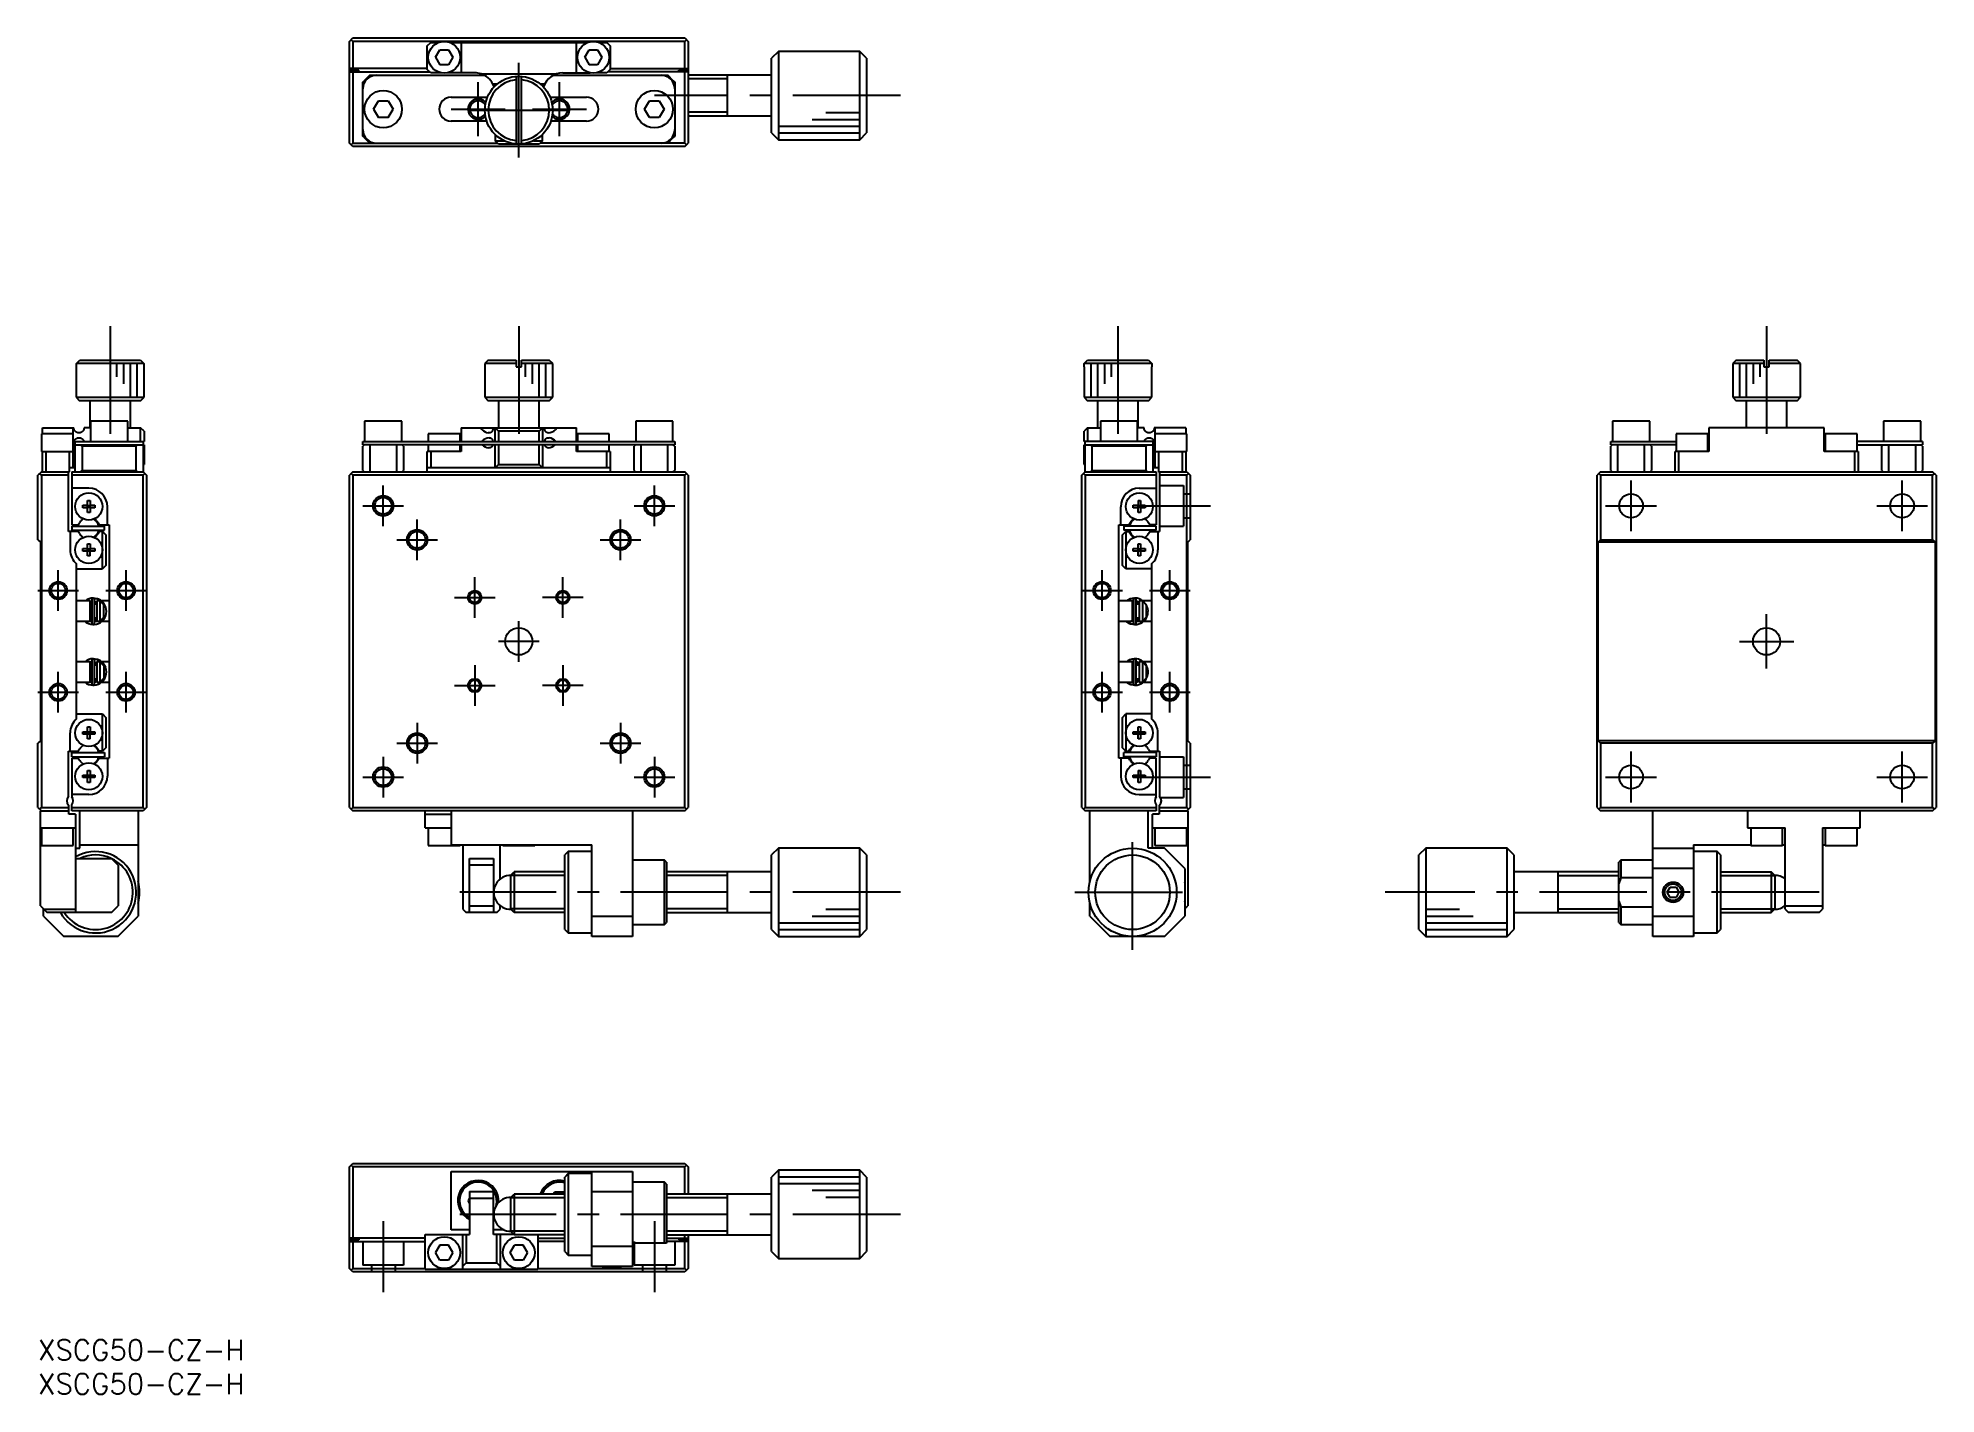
# Model space of a CAD drawing. Extents: x 0 to 280, y -8 to 192.
import ezdxf

# ---------------------------------------------------------------- set-up
doc = ezdxf.new("R2010")
doc.units = 0
doc.header["$LTSCALE"] = 0.5
doc.linetypes.add('CENTER', pattern=[50.8, 31.75, -6.35, 6.35, -6.35])
doc.linetypes.add('DASHED', pattern=[19.05, 12.7, -6.35])
for name, color, linetype in [('MSM_CENTER', 1, 'CENTER'), ('MSM_CONTINUOUS', 7, 'CONTINUOUS'), ('MSM_DASHED', 4, 'DASHED'), ('MSM_NARROW', 5, 'CONTINUOUS'), ('MSM_PART_NUMBER', 7, 'CONTINUOUS')]:
    doc.layers.add(name, color=color, linetype=linetype)
doc.styles.get("Standard").update_dxf_attribs({"font": 'txt.shx', "height": 3, "bigfont": 'bigfont.shx'})

# ---------------------------------------------------------------- blocks, each defined once
blk = doc.blocks.new('*U2')
at = {"layer": 'MSM_PART_NUMBER'}
blk.add_text('XSCG50-CZ-H', height=3, dxfattribs=at).set_placement((0, -3))
blk = doc.blocks.new('*U3')
at = {"layer": 'MSM_PART_NUMBER'}
blk.add_text('XSCG50-CZ-H', height=3, dxfattribs=at).set_placement((0, -8))

msp = doc.modelspace()

# ---------------------------------------------------------------- linework, layer by layer
at = {"layer": 'MSM_CENTER'}
for p, q in [((70.944929, 174.35), (70.944929, 188.35)), ((64.944931, 177.500001), (64.944931, 185.5)), ((76.944929, 177.500001), (76.944929, 185.5)), ((127.244929, 183.5), (90.944929, 183.5)), ((60.944932, 181.5), (68.944931, 181.5)), ((63.944929, 181.35), (77.944929, 181.35)), ((72.94493, 181.5), (80.944929, 181.5)), ((10.65, 149.5), (10.65, 133.5)), ((70.944929, 149.5), (70.944929, 132.5)), ((159.35, 149.5), (159.35, 133.5)), ((255.055071, 149.5), (255.055071, 132.5)), ((235.055071, 119.25), (235.055071, 126.75)), ((275.055071, 119.25), (275.055071, 126.75)), ((50.944929, 119.999998), (50.944929, 126)), ((90.944929, 119.999998), (90.944929, 126)), ((47.944928, 122.999999), (53.944931, 122.999999)), ((55.944929, 114.999998), (55.944929, 121)), ((85.944929, 114.999998), (85.944929, 121)), ((87.944928, 122.999999), (93.944931, 122.999999)), ((162.5, 123), (173, 123)), ((231.305071, 123), (238.805071, 123)), ((271.305071, 123), (278.805071, 123)), ((52.944928, 117.999999), (58.944931, 117.999999)), ((82.944928, 117.999999), (88.944931, 117.999999)), ((2.999999, 107.499999), (2.999999, 113.500001)), ((12.999999, 107.499999), (12.999999, 113.500001)), ((64.444929, 106.499998), (64.444929, 112.5)), ((77.444929, 106.499998), (77.444929, 112.5)), ((156.999999, 107.499999), (156.999999, 113.500001)), ((166.999999, 107.499999), (166.999999, 113.500001)), ((-0.000002, 110.5), (6.000001, 110.5)), ((9.999998, 110.5), (16.000001, 110.5)), ((61.444928, 109.499999), (67.444931, 109.499999)), ((80.44493, 109.499999), (74.444927, 109.499999)), ((153.999998, 110.5), (160.000001, 110.5)), ((163.999998, 110.5), (170.000001, 110.5)), ((255.055071, 99), (255.055071, 107)), ((70.944929, 99.999999), (70.944929, 106)), ((73.94493, 103), (67.944928, 103)), ((251.055071, 103), (259.055071, 103)), ((2.999999, 92.499999), (2.999999, 98.500001)), ((12.999999, 92.499999), (12.999999, 98.500001)), ((64.444929, 99.500003), (64.444929, 93.500001)), ((77.444929, 99.500003), (77.444929, 93.500001)), ((156.999999, 92.499999), (156.999999, 98.500001)), ((166.999999, 92.499999), (166.999999, 98.500001)), ((-0.000002, 95.5), (6.000001, 95.5)), ((9.999998, 95.5), (16.000001, 95.5)), ((61.444928, 96.500002), (67.444931, 96.500002)), ((80.44493, 96.500002), (74.444927, 96.500002)), ((153.999998, 95.5), (160.000001, 95.5)), ((163.999998, 95.5), (170.000001, 95.5)), ((55.944929, 91.000003), (55.944929, 85.000001)), ((85.944929, 91.000003), (85.944929, 85.000001)), ((52.944928, 88.000002), (58.944931, 88.000002)), ((82.944928, 88.000002), (88.944931, 88.000002)), ((50.944929, 86.000003), (50.944929, 80.000001)), ((90.944929, 86.000003), (90.944929, 80.000001)), ((235.055071, 79.25), (235.055071, 86.75)), ((275.055071, 79.25), (275.055071, 86.75)), ((47.944928, 83.000002), (53.944931, 83.000002)), ((87.944928, 83.000002), (93.944931, 83.000002)), ((162.5, 83), (173, 83)), ((231.305071, 83), (238.805071, 83)), ((271.305071, 83), (278.805071, 83)), ((161.5, 57.5), (161.5, 74.5)), ((127.244929, 66), (62.244929, 66)), ((153, 66), (170, 66)), ((262.805071, 66), (198.755071, 66)), ((50.944929, 17.5), (50.944929, 7)), ((127.244929, 18.5), (62.244929, 18.5)), ((90.944929, 17.5), (90.944929, 7))]:
    msp.add_line(p, q, dxfattribs=at)
at = {"layer": 'MSM_CONTINUOUS'}
for p, q in [((45.944929, 191.5), (46.444929, 192)), ((45.944929, 176.5), (45.944929, 191.5)), ((46.194929, 191.75), (46.444929, 191.5)), ((46.444929, 192), (95.444929, 192)), ((46.444929, 191.5), (46.444929, 187.5)), ((95.444929, 191.5), (46.444929, 191.5)), ((57.444929, 190.85), (57.944929, 191.35)), ((57.444929, 187.35), (57.444929, 190.85)), ((57.944929, 191.35), (59.118794, 191.35)), ((60.771065, 191.35), (81.118794, 191.35)), ((62.444929, 191.35), (62.444929, 186.85)), ((79.444929, 186.85), (79.444929, 191.35)), ((82.771065, 191.35), (83.944929, 191.35)), ((83.944929, 191.35), (84.444929, 190.85)), ((84.444929, 190.85), (84.444929, 187.35)), ((95.444929, 192), (95.944929, 191.5)), ((95.444929, 191.5), (95.694929, 191.75)), ((95.444929, 187.5), (95.444929, 191.5)), ((95.944929, 191.5), (95.944929, 176.5)), ((58.674759, 189.15), (59.309844, 190.25)), ((58.674759, 189.15), (59.309844, 188.05)), ((59.309844, 190.25), (60.580015, 190.25)), ((60.580015, 188.05), (59.309844, 188.05)), ((60.580015, 190.25), (61.2151, 189.15)), ((61.2151, 189.15), (60.580015, 188.05)), ((80.674759, 189.15), (81.309844, 190.25)), ((80.674759, 189.15), (81.309844, 188.05)), ((81.309844, 190.25), (82.580015, 190.25)), ((82.580015, 188.05), (81.309844, 188.05)), ((82.580015, 190.25), (83.2151, 189.15)), ((83.2151, 189.15), (82.580015, 188.05)), ((109.244929, 190), (108.244929, 189)), ((108.244929, 178), (108.244929, 189)), ((109.244929, 190), (109.244929, 177)), ((121.244929, 190), (109.244929, 190)), ((121.244929, 177), (121.244929, 190)), ((122.244929, 189), (121.244929, 190)), ((122.244929, 189), (122.244929, 178)), ((57.444929, 187.5), (45.944929, 187.5)), ((45.944929, 187.25), (47.344929, 187.25)), ((45.944929, 187), (57.794929, 187)), ((46.444929, 187), (46.444929, 176.5)), ((47.344929, 187), (47.344929, 187.25)), ((47.944929, 185.5), (48.144929, 185.7)), ((47.944929, 177.5), (47.944929, 185.5)), ((48.944929, 186.5), (48.144929, 185.7)), ((48.144929, 185.7), (48.144929, 185.37178)), ((48.944929, 186.5), (65.850776, 186.5)), ((57.944929, 186.85), (57.444929, 187.35)), ((59.462747, 186.85), (57.944929, 186.85)), ((64.444929, 186.85), (60.427112, 186.85)), ((65.381679, 186.7), (76.50818, 186.7)), ((67.75471, 185.2), (67.124015, 185.2)), ((70.544929, 186.333974), (70.544929, 176.366026)), ((71.344929, 176.366026), (71.344929, 186.333974)), ((74.765844, 185.2), (74.135149, 185.2)), ((76.039037, 186.5), (92.944929, 186.5)), ((77.444929, 186.85), (81.462747, 186.85)), ((83.944929, 186.85), (82.427112, 186.85)), ((84.444929, 187.35), (83.944929, 186.85)), ((95.944929, 187), (84.094929, 187)), ((84.444929, 187.5), (95.944929, 187.5)), ((93.744929, 185.7), (92.944929, 186.5)), ((93.744929, 185.37178), (93.744929, 185.7)), ((93.744929, 185.7), (93.944929, 185.5)), ((93.944929, 185.5), (93.944929, 177.5)), ((95.944929, 187.25), (94.544929, 187.25)), ((94.544929, 187), (94.544929, 187.25)), ((95.444929, 176.5), (95.444929, 187)), ((108.244929, 186.5), (95.944929, 186.5)), ((101.744929, 180.499995), (101.744929, 186.500005)), ((49.501554, 181.5), (50.223242, 182.75)), ((50.223242, 182.75), (51.666617, 182.75)), ((51.666617, 182.75), (52.388305, 181.5)), ((60.944929, 183.25), (66.319997, 183.25)), ((75.569862, 183.25), (80.944929, 183.25)), ((89.501554, 181.5), (90.223242, 182.75)), ((90.223242, 182.75), (91.666617, 182.75)), ((91.666617, 182.75), (92.388305, 181.5)), ((49.501554, 181.5), (50.223242, 180.25)), ((51.666617, 180.25), (50.223242, 180.25)), ((51.666617, 180.25), (52.388305, 181.5)), ((66.207842, 179.75), (60.944929, 179.75)), ((80.944929, 179.75), (75.682017, 179.75)), ((90.223242, 180.25), (89.501554, 181.5)), ((91.666617, 180.25), (90.223242, 180.25)), ((92.388305, 181.5), (91.666617, 180.25)), ((95.944929, 180.5), (108.244929, 180.5)), ((46.444929, 176), (45.944929, 176.5)), ((46.444929, 176.5), (46.194929, 176.25)), ((46.444929, 176.5), (67.794929, 176.5)), ((48.144929, 177.3), (47.944929, 177.5)), ((48.144929, 177.62822), (48.144929, 177.3)), ((48.144929, 177.3), (48.944929, 176.5)), ((67.444929, 177.779286), (67.444929, 176.85)), ((67.444929, 176.85), (68.76548, 176.85)), ((67.944929, 176.35), (67.444929, 176.85)), ((73.124379, 176.85), (74.444929, 176.85)), ((74.444929, 176.85), (73.944929, 176.35)), ((95.444929, 176.5), (74.094929, 176.5)), ((74.444929, 176.85), (74.444929, 177.779286)), ((92.944929, 176.5), (93.744929, 177.3)), ((93.744929, 177.3), (93.744929, 177.62822)), ((93.944929, 177.5), (93.744929, 177.3)), ((95.694929, 176.25), (95.444929, 176.5)), ((95.444929, 176), (95.944929, 176.5)), ((108.244929, 178), (109.244929, 177)), ((109.244929, 177), (121.244929, 177)), ((121.244929, 177), (122.244929, 178)), ((95.444929, 176), (46.444929, 176)), ((73.944929, 176.35), (67.944929, 176.35)), ((5.65, 143.5), (5.666026, 143.5)), ((5.65, 143.5), (5.65, 139)), ((5.666026, 144), (6.167813, 144.5)), ((15.633974, 144), (5.666026, 144)), ((5.666026, 143.5), (5.666026, 144)), ((6.167813, 144.5), (15.132187, 144.5)), ((15.132187, 144.5), (15.633974, 144)), ((15.633974, 144), (15.633974, 143.5)), ((15.633974, 143.5), (15.65, 143.5)), ((15.65, 139), (15.65, 143.5)), ((66.444929, 144.5), (65.944929, 144)), ((70.544929, 144), (65.944929, 144)), ((65.944929, 144), (65.944929, 139)), ((66.444929, 144.5), (70.544929, 144.5)), ((70.544929, 144.5), (70.544929, 143.5)), ((70.544929, 143.5), (71.344929, 143.5)), ((71.344929, 143.5), (71.344929, 144.5)), ((71.344929, 144.5), (75.444929, 144.5)), ((75.944929, 144), (71.344929, 144)), ((75.944929, 144), (75.444929, 144.5)), ((75.944929, 139), (75.944929, 144)), ((154.35, 143.5), (154.366026, 143.5)), ((154.35, 143.5), (154.35, 139)), ((154.366026, 144), (154.867813, 144.5)), ((154.366026, 143.5), (154.366026, 144)), ((164.333974, 144), (154.366026, 144)), ((154.867813, 144.5), (163.832187, 144.5)), ((163.832187, 144.5), (164.333974, 144)), ((164.333974, 144), (164.333974, 143.5)), ((164.333974, 143.5), (164.35, 143.5)), ((164.35, 139), (164.35, 143.5)), ((250.555071, 144.5), (250.055071, 144)), ((254.655071, 144), (250.055071, 144)), ((250.055071, 144), (250.055071, 139)), ((250.555071, 144.5), (254.655071, 144.5)), ((254.655071, 144.5), (254.655071, 143.5)), ((254.655071, 143.5), (255.455071, 143.5)), ((255.455071, 143.5), (255.455071, 144.5)), ((255.455071, 144.5), (259.555071, 144.5)), ((260.055071, 144), (255.455071, 144)), ((260.055071, 144), (259.555071, 144.5)), ((260.055071, 139), (260.055071, 144)), ((5.65, 139), (15.65, 139)), ((5.65, 139), (6.15, 138.5)), ((15.15, 138.5), (6.15, 138.5)), ((7.65, 138.5), (7.65, 134.5)), ((13.65, 134.5), (13.65, 138.5)), ((15.15, 138.5), (15.65, 139)), ((65.944929, 139), (75.944929, 139)), ((65.944929, 139), (66.444929, 138.5)), ((75.444929, 138.5), (66.444929, 138.5)), ((67.944929, 138.5), (67.944929, 134.5)), ((73.944929, 134.5), (73.944929, 138.5)), ((75.444929, 138.5), (75.944929, 139)), ((154.35, 139), (164.35, 139)), ((154.35, 139), (154.85, 138.5)), ((163.85, 138.5), (154.85, 138.5)), ((156.35, 138.5), (156.35, 134.5)), ((162.35, 134.5), (162.35, 138.5)), ((163.85, 138.5), (164.35, 139)), ((250.055071, 139), (260.055071, 139)), ((250.055071, 139), (250.555071, 138.5)), ((259.555071, 138.5), (250.555071, 138.5)), ((252.055071, 138.5), (252.055071, 134.5)), ((258.055071, 134.5), (258.055071, 138.5)), ((259.555071, 138.5), (260.055071, 139)), ((0.65, 134.5), (5.3, 134.5)), ((0.65, 133.6), (0.65, 134.5)), ((5.15, 134.5), (5.15, 133.6)), ((5.300104, 134.487609), (5.3, 134.5)), ((5.300413, 134.475229), (5.300104, 134.487609)), ((5.300922, 134.462906), (5.300413, 134.475229)), ((5.301625, 134.450687), (5.300922, 134.462906)), ((5.302516, 134.438617), (5.301625, 134.450687)), ((5.30394, 134.423249), (5.302516, 134.438617)), ((6.79786, 134.443447), (6.795197, 134.415283)), ((6.799464, 134.471711), (6.79786, 134.443447)), ((6.8, 134.5), (6.799464, 134.471711)), ((7.75, 134.5), (6.8, 134.5)), ((13.25, 135.5), (7.75, 135.5)), ((7.75, 135.5), (7.75, 132.5)), ((13.25, 132.5), (13.25, 135.5)), ((13.25, 134.5), (15.15, 134.5)), ((15.15, 132.5), (15.15, 134.5)), ((15.65, 134), (15.15, 134.5)), ((53.694929, 135.5), (48.194929, 135.5)), ((48.194929, 135.5), (48.194929, 132.5)), ((53.694929, 132.5), (53.694929, 135.5)), ((62.444929, 134.5), (62.444929, 132.5)), ((62.444929, 134.5), (79.444929, 134.5)), ((65.404595, 134.393304), (65.381679, 134.5)), ((67.122556, 134.434536), (67.120736, 134.401894)), ((67.12365, 134.467276), (67.122556, 134.434536)), ((67.124015, 134.5), (67.12365, 134.467276)), ((67.444929, 132.5), (67.444929, 134.5)), ((67.944929, 134), (67.444929, 134.5)), ((74.444929, 134.5), (73.944929, 134)), ((74.444929, 134.5), (74.444929, 132.5)), ((74.766241, 134.465709), (74.765844, 134.5)), ((74.76743, 134.431464), (74.766241, 134.465709)), ((74.76941, 134.397397), (74.76743, 134.431464)), ((76.50818, 134.5), (76.482358, 134.386628)), ((79.444929, 132.5), (79.444929, 134.5)), ((93.694929, 135.5), (88.194929, 135.5)), ((88.194929, 135.5), (88.194929, 132.5)), ((93.694929, 132.5), (93.694929, 135.5)), ((154.85, 134.5), (154.35, 134)), ((154.85, 134.5), (154.85, 132.5)), ((154.85, 134.5), (156.75, 134.5)), ((162.25, 135.5), (156.75, 135.5)), ((156.75, 135.5), (156.75, 132.5)), ((162.25, 132.5), (162.25, 135.5)), ((163.2, 134.5), (162.25, 134.5)), ((163.200796, 134.465461), (163.2, 134.5)), ((163.203154, 134.43132), (163.200796, 134.465461)), ((163.207062, 134.397337), (163.203154, 134.43132)), ((164.696595, 134.428746), (164.69542, 134.417282)), ((164.697607, 134.440388), (164.696595, 134.428746)), ((164.698451, 134.45217), (164.697607, 134.440388)), ((164.699119, 134.464059), (164.698451, 134.45217)), ((164.699604, 134.476017), (164.699119, 134.464059)), ((164.6999, 134.488009), (164.699604, 134.476017)), ((164.7, 134.5), (164.6999, 134.488009)), ((169.35, 134.5), (164.7, 134.5)), ((164.85, 133.6), (164.85, 134.5)), ((169.35, 134.5), (169.35, 133.6)), ((237.805071, 135.5), (232.305071, 135.5)), ((232.305071, 135.5), (232.305071, 132.5)), ((237.805071, 132.5), (237.805071, 135.5)), ((263.555071, 134.5), (246.555071, 134.5)), ((246.555071, 134.5), (246.555071, 131)), ((263.555071, 131), (263.555071, 134.5)), ((277.805071, 135.5), (272.305071, 135.5)), ((272.305071, 135.5), (272.305071, 132.5)), ((277.805071, 132.5), (277.805071, 135.5)), ((5.2, 133.6), (0.5, 133.6)), ((0.5, 133.6), (0.5, 131)), ((5.2, 131), (5.2, 133.6)), ((5.300004, 132.302242), (5.300109, 132.3127)), ((5.300045, 132.291789), (5.300004, 132.302242)), ((5.300239, 132.281085), (5.300045, 132.291789)), ((5.300109, 132.3127), (5.300357, 132.323134)), ((5.300585, 132.270409), (5.300239, 132.281085)), ((5.300357, 132.323134), (5.300749, 132.333513)), ((5.301079, 132.259792), (5.300585, 132.270409)), ((5.300749, 132.333513), (5.301301, 132.344149)), ((5.301718, 132.249264), (5.301079, 132.259792)), ((5.301301, 132.344149), (5.301999, 132.354708)), ((5.302758, 132.235743), (5.301718, 132.249264)), ((5.301999, 132.354708), (5.302837, 132.365167)), ((5.304025, 132.222403), (5.302758, 132.235743)), ((5.302837, 132.365167), (5.30381, 132.375499)), ((5.30381, 132.375499), (5.305248, 132.388565)), ((5.305653, 134.408135), (5.30394, 134.423249)), ((5.305506, 132.209288), (5.304025, 132.222403)), ((5.305248, 132.388565), (5.306889, 132.401416)), ((5.307649, 132.193166), (5.305506, 132.209288)), ((5.307635, 134.393304), (5.305653, 134.408135)), ((5.306889, 132.401416), (5.30872, 132.41403)), ((5.309865, 134.378788), (5.307635, 134.393304)), ((5.310089, 132.177404), (5.307649, 132.193166)), ((5.30872, 132.41403), (5.310725, 132.426384)), ((5.312322, 134.364617), (5.309865, 134.378788)), ((5.312804, 132.162015), (5.310089, 132.177404)), ((5.310725, 132.426384), (5.313739, 132.442897)), ((5.314986, 134.350822), (5.312322, 134.364617)), ((5.315771, 132.147013), (5.312804, 132.162015)), ((5.313739, 132.442897), (5.317038, 132.458956)), ((5.321191, 134.322914), (5.314986, 134.350822)), ((5.318965, 132.13241), (5.315771, 132.147013)), ((5.317038, 132.458956), (5.320596, 132.474556)), ((5.322362, 132.118221), (5.318965, 132.13241)), ((5.320596, 132.474556), (5.327893, 132.502702)), ((5.328155, 134.296292), (5.321191, 134.322914)), ((5.33019, 132.089303), (5.322362, 132.118221)), ((5.327893, 132.502702), (5.335936, 132.52952)), ((5.335805, 134.270881), (5.328155, 134.296292)), ((5.3388, 132.061799), (5.33019, 132.089303)), ((5.344066, 134.246601), (5.335805, 134.270881)), ((5.335936, 132.52952), (5.34466, 132.555102)), ((5.348119, 132.035602), (5.3388, 132.061799)), ((5.352863, 134.223377), (5.344066, 134.246601)), ((5.34466, 132.555102), (5.353998, 132.579544)), ((5.358069, 132.010604), (5.348119, 132.035602)), ((5.362122, 134.20113), (5.352863, 134.223377)), ((5.353998, 132.579544), (5.363886, 132.602937)), ((5.368574, 131.986696), (5.358069, 132.010604)), ((5.381822, 134.159322), (5.362122, 134.20113)), ((5.363886, 132.602937), (5.374256, 132.625377)), ((5.391431, 131.941047), (5.368574, 131.986696)), ((5.374256, 132.625377), (5.400802, 132.675782)), ((5.403222, 134.120262), (5.381822, 134.159322)), ((5.416377, 131.898595), (5.391431, 131.941047)), ((5.400802, 132.675782), (5.429969, 132.722476)), ((5.426199, 134.08362), (5.403222, 134.120262)), ((5.443297, 131.859014), (5.416377, 131.898595)), ((5.457046, 134.040714), (5.426199, 134.08362)), ((5.429969, 132.722476), (5.461661, 132.765704)), ((5.472076, 131.821979), (5.443297, 131.859014)), ((5.490251, 134.000753), (5.457046, 134.040714)), ((5.461661, 132.765704), (5.495782, 132.805712)), ((5.499672, 131.790453), (5.472076, 131.821979)), ((5.525757, 133.963617), (5.490251, 134.000753)), ((5.495782, 132.805712), (5.532235, 132.842745)), ((5.5, 128), (5.5, 132.5)), ((5.5, 132.5), (15.65, 132.5)), ((5.5, 132), (15.65, 132)), ((5.563506, 133.929191), (5.525757, 133.963617)), ((5.532235, 132.842745), (5.570924, 132.877049)), ((5.602361, 133.898227), (5.563506, 133.929191)), ((5.570924, 132.877049), (5.617206, 132.912534)), ((5.643395, 133.869769), (5.602361, 133.898227)), ((5.617206, 132.912534), (5.66646, 132.94452)), ((5.686562, 133.843933), (5.643395, 133.869769)), ((5.66646, 132.94452), (5.718618, 132.972819)), ((5.731822, 133.820837), (5.686562, 133.843933)), ((5.718618, 132.972819), (5.760688, 132.991954)), ((5.781667, 133.799643), (5.731822, 133.820837)), ((5.760688, 132.991954), (5.804503, 133.008687)), ((5.833841, 133.781823), (5.781667, 133.799643)), ((5.804503, 133.008687), (5.849989, 133.022841)), ((5.888225, 133.767655), (5.833841, 133.781823)), ((5.849989, 133.022841), (5.89707, 133.034243)), ((5.929283, 133.759779), (5.888225, 133.767655)), ((5.89707, 133.034243), (5.94242, 133.042236)), ((5.971488, 133.754121), (5.929283, 133.759779)), ((5.94242, 133.042236), (5.989227, 133.047515)), ((6.014733, 133.75083), (5.971488, 133.754121)), ((5.989227, 133.047515), (6.0373, 133.049872)), ((6.058912, 133.750053), (6.014733, 133.75083)), ((6.0373, 133.049872), (6.086448, 133.049101)), ((6.103914, 133.751942), (6.058912, 133.750053)), ((6.086448, 133.049101), (6.13648, 133.044994)), ((6.149707, 133.756659), (6.103914, 133.751942)), ((6.13648, 133.044994), (6.187207, 133.037343)), ((6.196089, 133.764366), (6.149707, 133.756659)), ((6.187207, 133.037343), (6.22722, 133.028759)), ((6.230211, 133.771975), (6.196089, 133.764366)), ((6.22722, 133.028759), (6.267494, 133.01777)), ((6.264531, 133.781342), (6.230211, 133.771975)), ((6.298926, 133.792517), (6.264531, 133.781342)), ((6.267494, 133.01777), (6.307839, 133.004286)), ((6.333271, 133.805552), (6.298926, 133.792517)), ((6.5, 131.8), (6.3, 132)), ((6.307839, 133.004286), (6.338852, 132.992142)), ((6.365356, 133.819536), (6.333271, 133.805552)), ((6.338852, 132.992142), (6.369778, 132.978405)), ((6.397312, 133.835301), (6.365356, 133.819536)), ((6.369778, 132.978405), (6.400497, 132.963059)), ((6.428987, 133.852847), (6.397312, 133.835301)), ((6.400497, 132.963059), (6.430886, 132.946085)), ((6.460226, 133.872173), (6.428987, 133.852847)), ((6.430886, 132.946085), (6.455118, 132.93117)), ((6.455118, 132.93117), (6.479051, 132.91515)), ((6.490876, 133.893279), (6.460226, 133.872173)), ((6.479051, 132.91515), (6.502605, 132.898035)), ((6.520783, 133.916165), (6.490876, 133.893279)), ((14.5, 131.8), (6.5, 131.8)), ((6.5, 131.8), (6.5, 128.2)), ((6.502605, 132.898035), (6.525702, 132.879834)), ((6.547582, 133.938853), (6.520783, 133.916165)), ((6.525702, 132.879834), (6.54891, 132.859985)), ((6.573654, 133.963139), (6.547582, 133.938853)), ((6.54891, 132.859985), (6.571539, 132.83897)), ((6.571539, 132.83897), (6.593495, 132.816825)), ((6.598857, 133.98895), (6.573654, 133.963139)), ((6.593495, 132.816825), (6.614685, 132.79359)), ((6.623049, 134.016213), (6.598857, 133.98895)), ((6.614685, 132.79359), (6.634545, 132.769895)), ((6.646085, 134.044855), (6.623049, 134.016213)), ((6.634545, 132.769895), (6.653582, 132.745173)), ((6.667825, 134.074803), (6.646085, 134.044855)), ((6.653582, 132.745173), (6.671711, 132.719487)), ((6.683137, 134.097963), (6.667825, 134.074803)), ((6.671711, 132.719487), (6.688849, 132.692902)), ((6.697677, 134.121837), (6.683137, 134.097963)), ((6.688849, 132.692902), (6.705509, 132.664419)), ((6.711394, 134.146369), (6.697677, 134.121837)), ((6.705509, 132.664419), (6.72101, 132.635011)), ((6.724235, 134.171507), (6.711394, 134.146369)), ((6.72101, 132.635011), (6.735276, 132.604777)), ((6.735859, 134.196531), (6.724235, 134.171507)), ((6.735276, 132.604777), (6.74823, 132.573817)), ((6.746608, 134.222095), (6.735859, 134.196531)), ((6.756442, 134.248135), (6.746608, 134.222095)), ((6.74823, 132.573817), (6.757256, 132.549576)), ((6.765326, 134.274591), (6.756442, 134.248135)), ((6.757256, 132.549576), (6.765468, 132.524953)), ((6.773458, 134.302253), (6.765326, 134.274591)), ((6.765468, 132.524953), (6.772842, 132.5)), ((6.780546, 134.33031), (6.773458, 134.302253)), ((6.786563, 134.358683), (6.780546, 134.33031)), ((6.791483, 134.387295), (6.786563, 134.358683)), ((6.795197, 134.415283), (6.791483, 134.387295)), ((14.7, 132), (14.5, 131.8)), ((14.5, 128.2), (14.5, 131.8)), ((15.5, 132.5), (15.5, 128)), ((15.65, 134), (15.65, 132.5)), ((15.65, 132), (15.65, 129.1)), ((47.944929, 132), (47.944929, 132.5)), ((47.944929, 132.5), (93.944929, 132.5)), ((48.144929, 132), (47.944929, 131.8)), ((93.944929, 132), (47.944929, 132)), ((47.944929, 128.2), (47.944929, 131.8)), ((48.944929, 132), (48.944929, 128)), ((52.944929, 128), (52.944929, 132)), ((53.944929, 131.8), (53.744929, 132)), ((53.944929, 131.8), (53.944929, 128.2)), ((62.294929, 133.6), (57.594929, 133.6)), ((57.594929, 133.6), (57.594929, 132.5)), ((57.594929, 132), (57.594929, 131)), ((62.294929, 132.5), (62.294929, 133.6)), ((62.294929, 131), (62.294929, 132)), ((62.444929, 132), (62.444929, 131)), ((65.463302, 134.296292), (65.404595, 134.393304)), ((65.460614, 132.500031), (65.532245, 132.579544)), ((65.552961, 134.20113), (65.463302, 134.296292)), ((66.587275, 133.75), (66.440161, 133.763205)), ((66.587202, 133.05), (66.622405, 133.049101)), ((66.596057, 133.750053), (66.587275, 133.75)), ((66.632248, 133.751477), (66.596057, 133.750053)), ((66.622405, 133.049101), (66.6688, 133.044994)), ((66.667805, 133.754917), (66.632248, 133.751477)), ((66.70262, 133.760464), (66.667805, 133.754917)), ((66.6688, 133.044994), (66.713727, 133.037343)), ((66.736584, 133.76821), (66.70262, 133.760464)), ((66.713727, 133.037343), (66.743234, 133.030028)), ((66.76959, 133.778246), (66.736584, 133.76821)), ((66.743234, 133.030028), (66.77208, 133.020878)), ((66.801529, 133.790663), (66.76959, 133.778246)), ((66.77208, 133.020878), (66.800184, 133.009849)), ((66.800184, 133.009849), (66.827463, 132.996899)), ((66.832291, 133.805552), (66.801529, 133.790663)), ((66.827463, 132.996899), (66.853833, 132.981984)), ((66.85636, 133.819536), (66.832291, 133.805552)), ((66.853833, 132.981984), (66.879212, 132.96506)), ((66.879671, 133.835301), (66.85636, 133.819536)), ((66.885208, 131.639354), (66.86069, 131.622312)), ((66.879212, 132.96506), (66.903516, 132.946085)), ((66.902156, 133.852847), (66.879671, 133.835301)), ((66.908703, 131.65836), (66.885208, 131.639354)), ((66.923749, 133.872173), (66.902156, 133.852847)), ((66.903516, 132.946085), (66.922837, 132.92873)), ((66.929389, 131.677644), (66.908703, 131.65836)), ((66.922837, 132.92873), (66.941449, 132.90984)), ((66.944382, 133.893279), (66.923749, 133.872173)), ((66.949226, 131.698718), (66.929389, 131.677644)), ((66.941449, 132.90984), (66.959307, 132.889451)), ((66.963987, 133.916165), (66.944382, 133.893279)), ((66.968154, 131.721536), (66.949226, 131.698718)), ((66.959307, 132.889451), (66.976365, 132.867596)), ((66.981114, 133.938853), (66.963987, 133.916165)), ((66.986117, 131.746056), (66.968154, 131.721536)), ((66.976365, 132.867596), (66.992579, 132.844311)), ((66.997394, 133.963139), (66.981114, 133.938853)), ((67.003058, 131.772231), (66.986117, 131.746056)), ((66.992579, 132.844311), (67.007904, 132.819631)), ((67.012785, 133.98895), (66.997394, 133.963139)), ((67.01892, 131.80002), (67.003058, 131.772231)), ((67.007904, 132.819631), (67.022294, 132.79359)), ((67.027247, 134.016213), (67.012785, 133.98895)), ((67.031701, 131.825256), (67.01892, 131.80002)), ((67.022294, 132.79359), (67.03418, 132.769524)), ((67.040738, 134.044855), (67.027247, 134.016213)), ((67.043717, 131.851755), (67.031701, 131.825256)), ((67.03418, 132.769524), (67.045383, 132.744323)), ((67.053216, 134.074803), (67.040738, 134.044855)), ((67.054944, 131.879426), (67.043717, 131.851755)), ((67.045383, 132.744323), (67.055886, 132.718068)), ((67.062892, 134.100911), (67.053216, 134.074803)), ((67.065361, 131.908178), (67.054944, 131.879426)), ((67.055886, 132.718068), (67.065672, 132.69084)), ((67.071889, 134.127976), (67.062892, 134.100911)), ((67.074947, 131.937919), (67.065361, 131.908178)), ((67.065672, 132.69084), (67.074723, 132.66272)), ((67.080194, 134.155911), (67.071889, 134.127976)), ((67.074723, 132.66272), (67.083022, 132.633789)), ((67.083679, 131.968556), (67.074947, 131.937919)), ((67.087796, 134.184627), (67.080194, 134.155911)), ((67.083022, 132.633789), (67.090551, 132.604128)), ((67.091535, 132), (67.083679, 131.968556)), ((67.094683, 134.214037), (67.087796, 134.184627)), ((67.090551, 132.604128), (67.097294, 132.573817)), ((67.100841, 134.244054), (67.094683, 134.214037)), ((67.097294, 132.573817), (67.102045, 132.549576)), ((67.106259, 134.274591), (67.100841, 134.244054)), ((67.102045, 132.549576), (67.106334, 132.524953)), ((67.110952, 134.305699), (67.106259, 134.274591)), ((67.106334, 132.524953), (67.110156, 132.5)), ((67.114931, 134.337362), (67.110952, 134.305699)), ((67.118193, 134.369465), (67.114931, 134.337362)), ((67.120736, 134.401894), (67.118193, 134.369465)), ((67.444929, 128.6), (67.444929, 132)), ((67.944929, 134), (67.944929, 132.5)), ((73.944929, 134), (67.944929, 134)), ((67.944929, 132), (67.944929, 129.1)), ((73.944929, 132.5), (73.944929, 134)), ((73.944929, 129.1), (73.944929, 132)), ((74.444929, 132), (74.444929, 128.6)), ((74.772179, 134.363642), (74.76941, 134.397397)), ((74.775435, 134.332899), (74.772179, 134.363642)), ((74.779381, 134.302436), (74.775435, 134.332899)), ((74.78401, 134.272342), (74.779381, 134.302436)), ((74.779702, 132.5), (74.784775, 132.532393)), ((74.789315, 134.242707), (74.78401, 134.272342)), ((74.784775, 132.532393), (74.790658, 132.564279)), ((74.795287, 134.213621), (74.789315, 134.242707)), ((74.790658, 132.564279), (74.797339, 132.595556)), ((74.80192, 134.185172), (74.795287, 134.213621)), ((74.797339, 132.595556), (74.804807, 132.626119)), ((74.80639, 131.96772), (74.798324, 132)), ((74.809206, 134.157451), (74.80192, 134.185172)), ((74.804807, 132.626119), (74.813047, 132.655863)), ((74.815342, 131.936374), (74.80639, 131.96772)), ((74.817137, 134.130548), (74.809206, 134.157451)), ((74.813047, 132.655863), (74.822048, 132.684684)), ((74.825158, 131.906144), (74.815342, 131.936374)), ((74.82724, 134.100171), (74.817137, 134.130548)), ((74.822048, 132.684684), (74.831796, 132.712478)), ((74.835892, 131.876907), (74.825158, 131.906144)), ((74.838284, 134.070825), (74.82724, 134.100171)), ((74.831796, 132.712478), (74.842292, 132.739197)), ((74.847515, 131.848735), (74.835892, 131.876907)), ((74.850235, 134.042582), (74.838284, 134.070825)), ((74.842292, 132.739197), (74.85357, 132.764948)), ((74.859996, 131.821701), (74.847515, 131.848735)), ((74.863061, 134.015514), (74.850235, 134.042582)), ((74.85357, 132.764948), (74.865605, 132.789679)), ((74.873305, 131.795877), (74.859996, 131.821701)), ((74.87673, 133.989694), (74.863061, 134.015514)), ((74.865605, 132.789679), (74.878369, 132.813337)), ((74.88741, 131.771336), (74.873305, 131.795877)), ((74.891211, 133.965195), (74.87673, 133.989694)), ((74.878369, 132.813337), (74.891835, 132.835871)), ((74.902283, 131.748149), (74.88741, 131.771336)), ((74.906471, 133.942087), (74.891211, 133.965195)), ((74.891835, 132.835871), (74.905977, 132.857229)), ((74.917892, 131.726389), (74.902283, 131.748149)), ((74.905977, 132.857229), (74.920767, 132.87736)), ((74.922478, 133.920445), (74.906471, 133.942087)), ((74.936554, 131.703346), (74.917892, 131.726389)), ((74.920767, 132.87736), (74.939976, 132.900589)), ((74.941602, 133.897584), (74.922478, 133.920445)), ((74.956218, 131.681986), (74.936554, 131.703346)), ((74.939976, 132.900589), (74.96021, 132.922064)), ((74.961741, 133.876446), (74.941602, 133.897584)), ((74.976821, 131.662309), (74.956218, 131.681986)), ((74.96021, 132.922064), (74.981402, 132.941779)), ((74.982831, 133.857029), (74.961741, 133.876446)), ((74.998302, 131.644317), (74.976821, 131.662309)), ((74.981402, 132.941779), (75.003487, 132.959731)), ((75.004808, 133.839332), (74.982831, 133.857029)), ((75.020598, 131.62801), (74.998302, 131.644317)), ((75.003487, 132.959731), (75.026399, 132.975916)), ((75.027607, 133.82335), (75.004808, 133.839332)), ((75.043648, 131.613389), (75.020598, 131.62801)), ((75.026399, 132.975916), (75.050073, 132.99033)), ((75.051165, 133.809083), (75.027607, 133.82335)), ((75.050073, 132.99033), (75.080194, 133.005689)), ((75.075418, 133.796527), (75.051165, 133.809083)), ((75.110773, 133.781617), (75.075418, 133.796527)), ((75.080194, 133.005689), (75.111486, 133.01861)), ((75.147529, 133.769745), (75.110773, 133.781617)), ((75.111486, 133.01861), (75.14384, 133.029182)), ((75.14384, 133.029182), (75.177152, 133.037489)), ((75.185535, 133.760781), (75.147529, 133.769745)), ((75.177152, 133.037489), (75.211314, 133.04362)), ((75.224642, 133.754591), (75.185535, 133.760781)), ((75.211314, 133.04362), (75.246221, 133.04766)), ((75.264698, 133.751044), (75.224642, 133.754591)), ((75.246221, 133.04766), (75.281767, 133.049696)), ((75.302531, 133.75), (75.264698, 133.751044)), ((75.281767, 133.049696), (75.302647, 133.05)), ((75.302647, 133.05), (75.434688, 133.039225)), ((76.427621, 134.297867), (76.342752, 134.20619)), ((76.482358, 134.386628), (76.427621, 134.297867)), ((79.444929, 131), (79.444929, 132)), ((84.294929, 133.6), (79.594929, 133.6)), ((79.594929, 133.6), (79.594929, 132.5)), ((79.594929, 132), (79.594929, 131)), ((84.294929, 132.5), (84.294929, 133.6)), ((84.294929, 131), (84.294929, 132)), ((88.144929, 132), (87.944929, 131.8)), ((87.944929, 128.2), (87.944929, 131.8)), ((88.944929, 132), (88.944929, 128)), ((92.944929, 128), (92.944929, 132)), ((93.944929, 131.8), (93.744929, 132)), ((93.944929, 132.5), (93.944929, 132)), ((93.944929, 131.8), (93.944929, 128.2)), ((154.35, 132.5), (154.35, 134)), ((164.5, 132.5), (154.35, 132.5)), ((154.35, 129.1), (154.35, 132)), ((154.35, 132), (164.5, 132)), ((154.5, 128), (154.5, 132.5)), ((155.5, 131.8), (155.3, 132)), ((163.5, 131.8), (155.5, 131.8)), ((155.5, 131.8), (155.5, 128.2)), ((163.2125, 134.363642), (163.207062, 134.397337)), ((163.218409, 134.334856), (163.2125, 134.363642)), ((163.225427, 134.306373), (163.218409, 134.334856)), ((163.233524, 134.278273), (163.225427, 134.306373)), ((163.227158, 132.5), (163.234773, 132.525719)), ((163.241659, 134.253522), (163.233524, 134.278273)), ((163.234773, 132.525719), (163.24328, 132.551087)), ((163.250621, 134.229134), (163.241659, 134.253522)), ((163.24328, 132.551087), (163.252649, 132.576046)), ((163.260384, 134.205162), (163.250621, 134.229134)), ((163.252649, 132.576046), (163.262046, 132.598695)), ((163.271823, 134.179728), (163.260384, 134.205162)), ((163.262046, 132.598695), (163.272144, 132.620953)), ((163.284146, 134.154838), (163.271823, 134.179728)), ((163.272144, 132.620953), (163.282914, 132.642777)), ((163.282914, 132.642777), (163.295711, 132.666612)), ((163.29731, 134.130548), (163.284146, 134.154838)), ((163.295711, 132.666612), (163.309293, 132.689862)), ((163.306499, 134.114764), (163.29731, 134.130548)), ((163.316035, 134.099265), (163.306499, 134.114764)), ((163.309293, 132.689862), (163.323612, 132.712478)), ((163.335923, 134.069409), (163.316035, 134.099265)), ((163.323612, 132.712478), (163.338172, 132.733781)), ((163.357033, 134.040773), (163.335923, 134.069409)), ((163.338172, 132.733781), (163.353367, 132.754453)), ((163.353367, 132.754453), (163.36915, 132.774461)), ((163.373301, 134.020504), (163.357033, 134.040773)), ((163.36915, 132.774461), (163.391865, 132.800984)), ((163.390146, 134.000938), (163.373301, 134.020504)), ((163.407519, 133.982106), (163.390146, 134.000938)), ((163.391865, 132.800984), (163.415548, 132.826176)), ((163.42904, 133.960464), (163.407519, 133.982106)), ((163.415548, 132.826176), (163.433703, 132.844)), ((163.451216, 133.9399), (163.42904, 133.960464)), ((163.433703, 132.844), (163.452303, 132.861067)), ((163.473958, 133.920445), (163.451216, 133.9399)), ((163.452303, 132.861067), (163.471298, 132.87736)), ((163.471298, 132.87736), (163.493162, 132.89481)), ((163.50009, 133.899932), (163.473958, 133.920445)), ((163.493162, 132.89481), (163.515433, 132.91127)), ((163.7, 132), (163.5, 131.8)), ((163.5, 128.2), (163.5, 131.8)), ((163.526613, 133.880934), (163.50009, 133.899932)), ((163.515433, 132.91127), (163.546002, 132.931888)), ((163.553594, 133.863319), (163.526613, 133.880934)), ((163.546002, 132.931888), (163.577107, 132.950729)), ((163.580633, 133.847261), (163.553594, 133.863319)), ((163.577107, 132.950729), (163.608593, 132.967788)), ((163.607962, 133.832535), (163.580633, 133.847261)), ((163.635208, 133.819261), (163.607962, 133.832535)), ((163.608593, 132.967788), (163.632655, 132.979553)), ((163.632655, 132.979553), (163.656837, 132.99033)), ((163.662603, 133.80725), (163.635208, 133.819261)), ((163.656837, 132.99033), (163.687942, 133.002726)), ((163.689949, 133.796527), (163.662603, 133.80725)), ((163.687942, 133.002726), (163.719107, 133.013574)), ((163.718233, 133.786709), (163.689949, 133.796527)), ((163.746504, 133.778135), (163.718233, 133.786709)), ((163.719107, 133.013574), (163.750231, 133.022906)), ((163.774693, 133.770776), (163.746504, 133.778135)), ((163.750231, 133.022906), (163.7888, 133.032471)), ((163.807963, 133.763573), (163.774693, 133.770776)), ((163.7888, 133.032471), (163.827103, 133.039862)), ((163.841008, 133.757962), (163.807963, 133.763573)), ((163.827103, 133.039862), (163.861271, 133.044733)), ((163.87374, 133.753887), (163.841008, 133.757962)), ((163.861271, 133.044733), (163.895078, 133.047986)), ((163.91374, 133.750877), (163.87374, 133.753887)), ((163.895078, 133.047986), (163.928636, 133.049696)), ((163.953111, 133.750006), (163.91374, 133.750877)), ((163.928636, 133.049696), (163.972321, 133.049668)), ((163.981799, 133.750674), (163.953111, 133.750006)), ((163.972321, 133.049668), (164.01535, 133.047147)), ((164.010077, 133.75241), (163.981799, 133.750674)), ((164.046781, 133.756271), (164.010077, 133.75241)), ((164.01535, 133.047147), (164.057375, 133.042274)), ((164.082702, 133.761833), (164.046781, 133.756271)), ((164.057375, 133.042274), (164.098815, 133.035088)), ((164.117783, 133.769008), (164.082702, 133.761833)), ((164.098815, 133.035088), (164.139115, 133.025765)), ((164.168012, 133.782385), (164.117783, 133.769008)), ((164.139115, 133.025765), (164.178666, 133.014291)), ((164.216313, 133.798874), (164.168012, 133.782385)), ((164.178666, 133.014291), (164.216984, 133.00087)), ((164.261994, 133.817973), (164.216313, 133.798874)), ((164.216984, 133.00087), (164.254227, 132.985526)), ((164.254227, 132.985526), (164.299866, 132.963396)), ((164.305733, 133.839732), (164.261994, 133.817973)), ((164.299866, 132.963396), (164.343655, 132.938386)), ((164.347259, 133.863851), (164.305733, 133.839732)), ((164.343655, 132.938386), (164.385309, 132.910742)), ((164.385851, 133.889644), (164.347259, 133.863851)), ((164.385309, 132.910742), (164.425286, 132.880176)), ((164.422423, 133.91749), (164.385851, 133.889644)), ((164.457164, 133.947474), (164.422423, 133.91749)), ((164.425286, 132.880176), (164.463069, 132.847047)), ((164.489742, 133.979249), (164.457164, 133.947474)), ((164.463069, 132.847047), (164.499069, 132.810908)), ((164.520516, 134.013162), (164.489742, 133.979249)), ((164.499069, 132.810908), (164.532804, 132.772059)), ((164.5, 132.5), (164.5, 128)), ((164.50787, 131.798717), (164.500186, 131.790299)), ((164.539733, 131.836626), (164.50787, 131.798717)), ((164.549171, 134.048893), (164.520516, 134.013162)), ((164.532804, 132.772059), (164.564433, 132.730084)), ((164.569311, 131.876971), (164.539733, 131.836626)), ((164.576021, 134.086965), (164.549171, 134.048893)), ((164.564433, 132.730084), (164.583089, 132.702117)), ((164.588004, 131.905725), (164.569311, 131.876971)), ((164.60088, 134.127367), (164.576021, 134.086965)), ((164.583089, 132.702117), (164.600832, 132.67272)), ((164.605703, 131.935921), (164.588004, 131.905725)), ((164.600832, 132.67272), (164.617582, 132.64181)), ((164.621459, 134.16587), (164.60088, 134.127367)), ((164.618991, 131.960948), (164.605703, 131.935921)), ((164.617582, 132.64181), (164.633341, 132.609104)), ((164.63161, 131.987089), (164.618991, 131.960948)), ((164.63419, 134.19277), (164.621459, 134.16587)), ((164.643516, 132.014455), (164.63161, 131.987089)), ((164.633341, 132.609104), (164.640783, 132.592094)), ((164.646179, 134.220998), (164.63419, 134.19277)), ((164.640783, 132.592094), (164.647936, 132.574563)), ((164.652732, 132.037946), (164.643516, 132.014455)), ((164.657354, 134.250699), (164.646179, 134.220998)), ((164.647936, 132.574563), (164.657074, 132.550101)), ((164.661401, 132.062486), (164.652732, 132.037946)), ((164.657074, 132.550101), (164.665618, 132.524488)), ((164.665068, 134.273772), (164.657354, 134.250699)), ((164.669462, 132.088166), (164.661401, 132.062486)), ((164.672248, 134.297867), (164.665068, 134.273772)), ((164.665618, 132.524488), (164.673495, 132.497624)), ((164.674202, 132.104979), (164.669462, 132.088166)), ((164.676693, 134.31448), (164.672248, 134.297867)), ((164.673495, 132.497624), (164.677212, 132.483475)), ((164.678667, 132.122387), (164.674202, 132.104979)), ((164.680866, 134.331674), (164.676693, 134.31448)), ((164.677212, 132.483475), (164.680725, 132.468943)), ((164.68282, 132.140383), (164.678667, 132.122387)), ((164.680725, 132.468943), (164.684015, 132.45402)), ((164.684732, 134.349438), (164.680866, 134.331674)), ((164.686622, 132.158964), (164.68282, 132.140383)), ((164.684015, 132.45402), (164.686662, 132.440808)), ((164.688249, 134.36776), (164.684732, 134.349438)), ((164.690032, 132.178126), (164.686622, 132.158964)), ((164.686662, 132.440808), (164.689122, 132.427251)), ((164.691382, 134.386628), (164.688249, 134.36776)), ((164.689122, 132.427251), (164.691377, 132.41337)), ((164.693013, 132.197864), (164.690032, 132.178126)), ((164.691377, 132.41337), (164.693408, 132.39919)), ((164.69409, 134.406031), (164.691382, 134.386628)), ((164.694639, 132.210507), (164.693013, 132.197864)), ((164.693408, 132.39919), (164.695197, 132.384734)), ((164.69542, 134.417282), (164.69409, 134.406031)), ((164.696072, 132.223411), (164.694639, 132.210507)), ((164.695197, 132.384734), (164.696724, 132.370024)), ((164.6973, 132.236533), (164.696072, 132.223411)), ((164.696724, 132.370024), (164.697695, 132.358695)), ((164.698312, 132.249828), (164.6973, 132.236533)), ((164.697695, 132.358695), (164.6985, 132.347191)), ((164.699096, 132.263254), (164.698312, 132.249828)), ((164.6985, 132.347191), (164.699135, 132.335554)), ((164.69964, 132.276766), (164.699096, 132.263254)), ((164.699135, 132.335554), (164.699596, 132.323823)), ((164.699596, 132.323823), (164.699881, 132.312039)), ((164.699907, 132.28847), (164.69964, 132.276766)), ((164.699881, 132.312039), (164.699986, 132.300241)), ((164.699986, 132.300241), (164.699907, 132.28847)), ((169.5, 133.6), (164.8, 133.6)), ((164.8, 133.6), (164.8, 131)), ((169.5, 131), (169.5, 133.6)), ((232.055071, 132), (232.055071, 132.5)), ((232.055071, 132.5), (241.705071, 132.5)), ((232.255071, 132), (232.055071, 131.8)), ((241.705071, 132), (232.055071, 132)), ((232.055071, 128.2), (232.055071, 131.8)), ((233.055071, 132), (233.055071, 128)), ((237.055071, 128), (237.055071, 132)), ((238.055071, 131.8), (237.855071, 132)), ((238.055071, 131.8), (238.055071, 128.2)), ((246.405071, 133.6), (241.705071, 133.6)), ((241.705071, 133.6), (241.705071, 131)), ((246.405071, 131), (246.405071, 133.6)), ((246.555071, 132.5), (246.405071, 132.5)), ((246.405071, 132), (246.555071, 132)), ((263.705071, 132.5), (263.555071, 132.5)), ((263.555071, 132), (263.705071, 132)), ((268.405071, 133.6), (263.705071, 133.6)), ((263.705071, 133.6), (263.705071, 131)), ((268.405071, 131), (268.405071, 133.6)), ((278.055071, 132.5), (268.405071, 132.5)), ((268.405071, 132), (278.055071, 132)), ((272.255071, 132), (272.055071, 131.8)), ((272.055071, 128.2), (272.055071, 131.8)), ((273.055071, 132), (273.055071, 128)), ((277.055071, 128), (277.055071, 132)), ((278.055071, 131.8), (277.855071, 132)), ((278.055071, 132.5), (278.055071, 132)), ((278.055071, 131.8), (278.055071, 128.2)), ((0.5, 131), (5.2, 131)), ((0.65, 128), (0.65, 131)), ((1.15, 131), (1.15, 128)), ((4.65, 128), (4.65, 131)), ((5.15, 131), (5.15, 128.6)), ((15.5, 128.95), (15.65, 129.1)), ((62.444929, 131), (57.444929, 131)), ((57.444929, 128), (57.444929, 131)), ((57.944929, 131), (57.944929, 128.6)), ((66.587235, 131.55), (66.470267, 131.558584)), ((66.597125, 131.550102), (66.587235, 131.55)), ((66.637914, 131.551903), (66.597125, 131.550102)), ((66.677736, 131.556246), (66.637914, 131.551903)), ((66.716462, 131.563265), (66.677736, 131.556246)), ((66.75396, 131.573098), (66.716462, 131.563265)), ((66.781785, 131.582625), (66.75396, 131.573098)), ((66.8089, 131.593981), (66.781785, 131.582625)), ((66.835228, 131.607198), (66.8089, 131.593981)), ((66.86069, 131.622312), (66.835228, 131.607198)), ((67.444929, 128.6), (67.944929, 129.1)), ((67.944929, 129.1), (73.944929, 129.1)), ((73.944929, 129.1), (74.444929, 128.6)), ((75.067389, 131.600454), (75.043648, 131.613389)), ((75.09788, 131.586634), (75.067389, 131.600454)), ((75.129475, 131.575163), (75.09788, 131.586634)), ((75.162072, 131.565954), (75.129475, 131.575163)), ((75.19557, 131.558921), (75.162072, 131.565954)), ((75.22987, 131.553976), (75.19557, 131.558921)), ((75.26487, 131.551032), (75.22987, 131.553976)), ((75.30047, 131.550003), (75.26487, 131.551032)), ((75.302522, 131.55), (75.30047, 131.550003)), ((84.444929, 131), (79.444929, 131)), ((83.944929, 128.6), (83.944929, 131)), ((84.444929, 131), (84.444929, 128)), ((154.35, 129.1), (154.5, 128.95)), ((164.8, 131), (169.5, 131)), ((164.85, 128.6), (164.85, 131)), ((165.35, 131), (165.35, 128)), ((168.85, 128), (168.85, 131)), ((169.35, 131), (169.35, 128)), ((241.555071, 128), (241.555071, 131)), ((246.555071, 131), (241.555071, 131)), ((242.055071, 131), (242.055071, 128)), ((268.555071, 131), (263.555071, 131)), ((268.055071, 128), (268.055071, 131)), ((268.555071, 131), (268.555071, 128)), ((0.5, 128), (0, 127.5)), ((0, 118), (0, 127.5)), ((0.5, 127.5), (0.25, 127.75)), ((0.5, 128), (4.65, 128)), ((0.5, 127.5), (0.5, 78.5)), ((4.5, 127.5), (0.5, 127.5)), ((4.5, 119.2), (4.5, 128)), ((5.5, 128.6), (4.65, 128.6)), ((5, 128), (15.5, 128)), ((5, 128), (5, 120.2)), ((15.5, 127.5), (5, 127.5)), ((6.3, 128), (6.5, 128.2)), ((6.5, 128.2), (14.5, 128.2)), ((14.5, 128.2), (14.7, 128)), ((15.5, 128), (16, 127.5)), ((15.75, 127.75), (15.5, 127.5)), ((15.5, 78.5), (15.5, 127.5)), ((16, 127.5), (16, 78.5)), ((46.444929, 128), (45.944929, 127.5)), ((45.944929, 78.5), (45.944929, 127.5)), ((46.194929, 127.75), (46.444929, 127.5)), ((46.444929, 128), (95.444929, 128)), ((46.444929, 127.5), (46.444929, 78.5)), ((95.444929, 127.5), (46.444929, 127.5)), ((47.944929, 128.2), (48.144929, 128)), ((53.744929, 128), (53.944929, 128.2)), ((84.444929, 128.6), (57.444929, 128.6)), ((87.944929, 128.2), (88.144929, 128)), ((93.744929, 128), (93.944929, 128.2)), ((95.944929, 127.5), (95.444929, 128)), ((95.444929, 127.5), (95.694929, 127.75)), ((95.444929, 78.5), (95.444929, 127.5)), ((95.944929, 127.5), (95.944929, 78.5)), ((154, 127.5), (154.5, 128)), ((154, 78.5), (154, 127.5)), ((154.5, 127.5), (154.25, 127.75)), ((154.5, 128), (165, 128)), ((154.5, 127.5), (154.5, 78.5)), ((165, 127.5), (154.5, 127.5)), ((155.3, 128), (155.5, 128.2)), ((155.5, 128.2), (163.5, 128.2)), ((163.5, 128.2), (163.7, 128)), ((165.35, 128.6), (164.5, 128.6)), ((165, 128), (165, 120.2)), ((165.35, 128), (169.5, 128)), ((165.5, 128), (165.5, 119.2)), ((169.5, 127.5), (165.5, 127.5)), ((169.5, 128), (170, 127.5)), ((169.75, 127.75), (169.5, 127.5)), ((169.5, 78.5), (169.5, 127.5)), ((170, 127.5), (170, 118)), ((230.555071, 128), (230.055071, 127.5)), ((230.055071, 78.5), (230.055071, 127.5)), ((230.555071, 127.5), (230.305071, 127.75)), ((230.555071, 128), (279.555071, 128)), ((230.555071, 127.5), (230.555071, 118)), ((279.555071, 127.5), (230.555071, 127.5)), ((232.055071, 128.2), (232.255071, 128)), ((237.855071, 128), (238.055071, 128.2)), ((272.055071, 128.2), (272.255071, 128)), ((277.855071, 128), (278.055071, 128.2)), ((280.055071, 127.5), (279.555071, 128)), ((279.805071, 127.75), (279.555071, 127.5)), ((279.555071, 118), (279.555071, 127.5)), ((280.055071, 127.5), (280.055071, 78.5)), ((7.5, 125.6), (5, 125.6)), ((7.32, 123.786361), (7.68, 123.786361)), ((7.32, 123.08), (7.32, 123.786361)), ((7.68, 123.786361), (7.68, 123.08)), ((162.32, 123.786361), (162.68, 123.786361)), ((162.32, 123.786361), (162.32, 123.08)), ((162.5, 125.6), (165, 125.6)), ((162.68, 123.786361), (162.68, 123.08)), ((5.955588, 120.2), (6.125185, 120.49375)), ((6.613639, 123.08), (7.32, 123.08)), ((6.613639, 122.72), (6.613639, 123.08)), ((7.32, 122.72), (6.613639, 122.72)), ((7.330372, 123.069628), (7.32, 123.08)), ((7.330372, 122.730372), (7.32, 122.72)), ((7.32, 122.013639), (7.32, 122.72)), ((7.68, 122.013639), (7.32, 122.013639)), ((7.330372, 122.730372), (7.330372, 123.069628)), ((7.330372, 123.069628), (7.669628, 123.069628)), ((7.669628, 122.730372), (7.330372, 122.730372)), ((7.669628, 123.069628), (7.68, 123.08)), ((7.669628, 123.069628), (7.669628, 122.730372)), ((7.669628, 122.730372), (7.68, 122.72)), ((7.68, 123.08), (8.386361, 123.08)), ((7.68, 122.72), (7.68, 122.013639)), ((8.386361, 122.72), (7.68, 122.72)), ((8.386361, 123.08), (8.386361, 122.72)), ((8.874815, 120.49375), (9.044412, 120.2)), ((10.25, 120.2), (10.25, 122.85)), ((159.75, 120.2), (159.75, 122.85)), ((161.125185, 120.49375), (160.955588, 120.2)), ((161.613639, 122.72), (161.613639, 123.08)), ((161.613639, 123.08), (162.32, 123.08)), ((162.32, 122.72), (161.613639, 122.72)), ((162.330372, 123.069628), (162.32, 123.08)), ((162.330372, 122.730372), (162.32, 122.72)), ((162.32, 122.013639), (162.32, 122.72)), ((162.68, 122.013639), (162.32, 122.013639)), ((162.330372, 123.069628), (162.669628, 123.069628)), ((162.330372, 122.730372), (162.330372, 123.069628)), ((162.669628, 122.730372), (162.330372, 122.730372)), ((162.669628, 123.069628), (162.68, 123.08)), ((162.669628, 123.069628), (162.669628, 122.730372)), ((162.669628, 122.730372), (162.68, 122.72)), ((162.68, 123.08), (163.386361, 123.08)), ((162.68, 122.72), (162.68, 122.013639)), ((163.386361, 122.72), (162.68, 122.72)), ((163.386361, 123.08), (163.386361, 122.72)), ((164.044412, 120.2), (163.874815, 120.49375)), ((0, 118), (0.35, 117.65)), ((0.35, 117.65), (0.35, 88.35)), ((5.955588, 119.2), (4.5, 119.2)), ((4.75, 119.2), (4.75, 116.5)), ((5, 120.2), (5.955588, 120.2)), ((5, 120), (9.8, 120)), ((5, 120), (5, 119.4)), ((5, 119.4), (9.8, 119.4)), ((6.125185, 118.90625), (5.955588, 119.2)), ((9.044412, 119.2), (8.874815, 118.90625)), ((9.044412, 120.2), (10.5, 120.2)), ((9.5, 119.2), (9.044412, 119.2)), ((9.5, 113.7), (9.5, 119.2)), ((9.5, 119.2), (10, 118.7)), ((9.8, 119.4), (9.8, 120)), ((10, 118.7), (10, 114.2)), ((10.5, 120.2), (10.5, 85.8)), ((159.5, 120.2), (160.955588, 120.2)), ((159.5, 85.8), (159.5, 120.2)), ((160, 118.7), (160.5, 119.2)), ((160, 114.2), (160, 118.7)), ((165, 120), (160.2, 120)), ((160.2, 120), (160.2, 119.4)), ((165, 119.4), (160.2, 119.4)), ((160.5, 119.2), (160.5, 113.7)), ((160.5, 119.2), (160.955588, 119.2)), ((160.955588, 119.2), (161.125185, 118.90625)), ((163.874815, 118.90625), (164.044412, 119.2)), ((165, 120.2), (164.044412, 120.2)), ((164.044412, 119.2), (165.5, 119.2)), ((165, 119.4), (165, 120)), ((165.25, 119.2), (165.25, 116.5)), ((169.65, 117.65), (170, 118)), ((169.65, 88.35), (169.65, 117.65)), ((230.205071, 117.65), (230.555071, 118)), ((230.205071, 88.35), (230.205071, 117.65)), ((279.905071, 117.65), (230.205071, 117.65)), ((230.555071, 118), (279.555071, 118)), ((279.555071, 118), (279.905071, 117.65)), ((279.905071, 117.65), (279.905071, 88.35)), ((6.613639, 116.68), (7.32, 116.68)), ((6.613639, 116.32), (6.613639, 116.68)), ((7.32, 116.32), (6.613639, 116.32)), ((7.32, 117.386361), (7.68, 117.386361)), ((7.32, 116.68), (7.32, 117.386361)), ((7.330372, 116.669628), (7.32, 116.68)), ((7.330372, 116.330372), (7.32, 116.32)), ((7.32, 115.613639), (7.32, 116.32)), ((7.68, 115.613639), (7.32, 115.613639)), ((7.330372, 116.330372), (7.330372, 116.669628)), ((7.330372, 116.669628), (7.669628, 116.669628)), ((7.669628, 116.330372), (7.330372, 116.330372)), ((7.669628, 116.669628), (7.68, 116.68)), ((7.669628, 116.669628), (7.669628, 116.330372)), ((7.669628, 116.330372), (7.68, 116.32)), ((7.68, 117.386361), (7.68, 116.68)), ((7.68, 116.68), (8.386361, 116.68)), ((8.386361, 116.32), (7.68, 116.32)), ((7.68, 115.613639), (7.68, 116.32)), ((8.386361, 116.68), (8.386361, 116.32)), ((161.613639, 116.32), (161.613639, 116.68)), ((161.613639, 116.68), (162.32, 116.68)), ((162.32, 116.32), (161.613639, 116.32)), ((162.32, 117.386361), (162.68, 117.386361)), ((162.32, 116.68), (162.32, 117.386361)), ((162.330372, 116.669628), (162.32, 116.68)), ((162.330372, 116.330372), (162.32, 116.32)), ((162.32, 115.613639), (162.32, 116.32)), ((162.68, 115.613639), (162.32, 115.613639)), ((162.330372, 116.669628), (162.669628, 116.669628)), ((162.330372, 116.330372), (162.330372, 116.669628)), ((162.669628, 116.330372), (162.330372, 116.330372)), ((162.669628, 116.669628), (162.68, 116.68)), ((162.669628, 116.669628), (162.669628, 116.330372)), ((162.669628, 116.330372), (162.68, 116.32)), ((162.68, 117.386361), (162.68, 116.68)), ((162.68, 116.68), (163.386361, 116.68)), ((162.68, 116.32), (162.68, 115.613639)), ((163.386361, 116.32), (162.68, 116.32)), ((163.386361, 116.68), (163.386361, 116.32)), ((5.7, 91.579062), (5.7, 114.420938)), ((5.7, 113.7), (9.5, 113.7)), ((10, 114.2), (9.5, 113.7)), ((160.5, 113.7), (160, 114.2)), ((164.3, 113.7), (160.5, 113.7)), ((164.3, 114.420938), (164.3, 91.579062)), ((8.877908, 109.246992), (8.190213, 109.382592)), ((8.393797, 109.229766), (8.362208, 109.215749)), ((8.426035, 109.242185), (8.393797, 109.229766)), ((8.45884, 109.252977), (8.426035, 109.242185)), ((8.492134, 109.262116), (8.45884, 109.252977)), ((8.525835, 109.269579), (8.492134, 109.262116)), ((8.559859, 109.275349), (8.525835, 109.269579)), ((8.594125, 109.279412), (8.559859, 109.275349)), ((8.628548, 109.281758), (8.594125, 109.279412)), ((8.663045, 109.282381), (8.628548, 109.281758)), ((8.69753, 109.28128), (8.663045, 109.282381)), ((8.73192, 109.278457), (8.69753, 109.28128)), ((8.766131, 109.273918), (8.73192, 109.278457)), ((8.800078, 109.267674), (8.766131, 109.273918)), ((8.83368, 109.25974), (8.800078, 109.267674)), ((8.866852, 109.250134), (8.83368, 109.25974)), ((8.899513, 109.238881), (8.866852, 109.250134)), ((8.938774, 109.221917), (8.871991, 108.999997)), ((8.929903, 109.226727), (8.899513, 109.238881)), ((8.932679, 109.222833), (8.929903, 109.226727)), ((8.933125, 109.220738), (8.932679, 109.222833)), ((161.070339, 109.225791), (161.017409, 109.202189)), ((161.113731, 109.243665), (161.070097, 109.226727)), ((161.070097, 109.226727), (161.071429, 109.227009)), ((161.073943, 109.226485), (161.071429, 109.227009)), ((161.071429, 109.227009), (161.071736, 109.226277)), ((161.117299, 109.244902), (161.113731, 109.243665)), ((161.119113, 109.245522), (161.117299, 109.244902)), ((161.122328, 109.246608), (161.119113, 109.245522)), ((161.12394, 109.247146), (161.122328, 109.246608)), ((161.12561, 109.247699), (161.12394, 109.247146)), ((161.126895, 109.248121), (161.12561, 109.247699)), ((161.127917, 109.248454), (161.126895, 109.248121)), ((161.129055, 109.248823), (161.127917, 109.248454)), ((161.815134, 109.382684), (161.714345, 109.379045)), ((7.7, 109), (5.7, 109)), ((7.699848, 108.913813), (7.962862, 108.971892)), ((7.7, 106), (7.7, 109)), ((7.96289, 108.5), (7.7, 108.5)), ((7.7, 106.5), (7.96289, 106.5)), ((7.96289, 109.183911), (7.96289, 105.683911)), ((8.362208, 109.215749), (8.36045, 109.214913)), ((8.36289, 105.683911), (8.36289, 109.183911)), ((8.36289, 108.5823), (8.363218, 108.596289)), ((8.7, 108.5), (8.36289, 108.5)), ((8.36289, 106.5), (8.7, 106.5)), ((8.363218, 108.596289), (8.36426, 108.61102)), ((8.36426, 108.61102), (8.366014, 108.625683)), ((8.366014, 108.625683), (8.368476, 108.640241)), ((8.368476, 108.640241), (8.37164, 108.654661)), ((8.37164, 108.654661), (8.3755, 108.668909)), ((8.3755, 108.668909), (8.380046, 108.682952)), ((8.380046, 108.682952), (8.38527, 108.696757)), ((8.38527, 108.696757), (8.39116, 108.710291)), ((8.39116, 108.710291), (8.397702, 108.72352)), ((8.397702, 108.72352), (8.404883, 108.736415)), ((8.404883, 108.736415), (8.412686, 108.748943)), ((8.412686, 108.748943), (8.421096, 108.761074)), ((8.421096, 108.761074), (8.430092, 108.772778)), ((8.430092, 108.772778), (8.439656, 108.784025)), ((8.439656, 108.784025), (8.449765, 108.794788)), ((8.449765, 108.794788), (8.460397, 108.805039)), ((8.460397, 108.805039), (8.471528, 108.814751)), ((8.471528, 108.814751), (8.483131, 108.823899)), ((8.483131, 108.823899), (8.49518, 108.832458)), ((8.49518, 108.832458), (8.507646, 108.840406)), ((8.5, 108.835577), (8.5, 108.5)), ((8.5, 106.5), (8.5, 106.032174)), ((8.507646, 108.840406), (8.5205, 108.84772)), ((8.5205, 108.84772), (8.533709, 108.85438)), ((8.533709, 108.85438), (8.547243, 108.860368)), ((8.547243, 108.860368), (8.561066, 108.865665)), ((8.561066, 108.865665), (8.575146, 108.870257)), ((8.575146, 108.870257), (8.589445, 108.874129)), ((8.589445, 108.874129), (8.603927, 108.87727)), ((8.603927, 108.87727), (8.618555, 108.879671)), ((8.618555, 108.879671), (8.633291, 108.881322)), ((8.633291, 108.881322), (8.648097, 108.88222)), ((8.648097, 108.88222), (8.662932, 108.88236)), ((8.662932, 108.88236), (8.677758, 108.881742)), ((8.677758, 108.881742), (8.692535, 108.880367)), ((8.692535, 108.880367), (8.700013, 108.87938)), ((8.7, 109), (8.7, 106)), ((9.2, 109), (8.7, 109)), ((8.860729, 109), (8.866996, 109.01394)), ((8.866996, 109.01394), (8.873169, 109.028053)), ((8.873169, 109.028053), (8.879212, 109.042253)), ((8.879212, 109.042253), (8.885088, 109.056457)), ((8.885088, 109.056457), (8.890763, 109.07058)), ((8.890763, 109.07058), (8.896202, 109.084537)), ((8.896202, 109.084537), (8.901374, 109.098247)), ((8.901374, 109.098247), (8.906248, 109.111626)), ((8.906248, 109.111626), (8.910794, 109.124595)), ((8.910794, 109.124595), (8.914986, 109.137078)), ((8.914986, 109.137078), (8.918798, 109.149)), ((8.918798, 109.149), (8.922208, 109.160289)), ((8.922208, 109.160289), (8.925196, 109.170878)), ((8.925196, 109.170878), (8.927743, 109.180706)), ((8.927743, 109.180706), (8.929835, 109.189712)), ((8.929835, 109.189712), (8.931459, 109.197843)), ((8.931459, 109.197843), (8.932605, 109.205051)), ((8.932605, 109.205051), (8.933267, 109.211294)), ((8.933441, 109.216533), (8.933125, 109.220738)), ((8.933267, 109.211294), (8.933441, 109.216533)), ((9.2, 106), (9.2, 109)), ((9.2, 108.945683), (9.7, 108.416515)), ((9.7, 106.583485), (9.2, 106.054317)), ((9.321706, 109), (9.321418, 109)), ((9.32282, 109), (9.322609, 109)), ((10.5, 109), (9.322864, 109)), ((9.7, 106.583485), (9.7, 108.416515)), ((161.5, 109), (159.5, 109)), ((161.49992, 108.947618), (161.637108, 108.97191)), ((161.5, 106), (161.5, 109)), ((161.63711, 108.5), (161.5, 108.5)), ((161.5, 106.5), (161.63711, 106.5)), ((161.500027, 108.835619), (161.63711, 108.5823)), ((161.63711, 109.183911), (161.63711, 105.683911)), ((162.03711, 105.683911), (162.03711, 109.183911)), ((162.5, 108.5), (162.03711, 108.5)), ((162.03711, 106.5), (162.5, 106.5)), ((162.037112, 108.971592), (162.500053, 108.836034)), ((162.3, 108.913996), (162.3, 108.5)), ((162.3, 106.5), (162.3, 106)), ((162.5, 109), (162.5, 106)), ((164.3, 109), (162.5, 109)), ((163.516112, 108.423444), (162.995996, 109.000507)), ((163, 106), (163, 109)), ((163, 108.945683), (163.5, 108.416515)), ((163.5, 106.583485), (163, 106.054317)), ((163.5, 108.416515), (163.5, 106.583485)), ((5.7, 106), (7.7, 106)), ((7.667064, 105.964463), (7.572179, 105.999865)), ((7.962887, 105.89623), (7.667064, 105.964463)), ((8.184829, 105.485138), (8.285453, 105.488764)), ((8.362966, 106.278832), (8.36289, 106.285522)), ((8.704946, 105.981114), (8.362891, 105.895912)), ((8.363656, 106.264076), (8.362966, 106.278832)), ((8.365059, 106.249369), (8.363656, 106.264076)), ((8.367174, 106.234745), (8.365059, 106.249369)), ((8.369995, 106.220238), (8.367174, 106.234745)), ((8.373519, 106.205883), (8.369995, 106.220238)), ((8.377737, 106.191713), (8.373519, 106.205883)), ((8.38264, 106.177762), (8.377737, 106.191713)), ((8.388219, 106.164064), (8.38264, 106.177762)), ((8.394461, 106.150653), (8.388219, 106.164064)), ((8.401353, 106.137559), (8.394461, 106.150653)), ((8.408881, 106.124817), (8.401353, 106.137559)), ((8.417028, 106.112457), (8.408881, 106.124817)), ((8.425776, 106.100511), (8.417028, 106.112457)), ((8.435105, 106.089008), (8.425776, 106.100511)), ((8.444995, 106.077979), (8.435105, 106.089008)), ((8.455423, 106.067452), (8.444995, 106.077979)), ((8.466365, 106.057455), (8.455423, 106.067452)), ((8.477794, 106.048014), (8.466365, 106.057455)), ((8.489685, 106.039155), (8.477794, 106.048014)), ((8.502008, 106.030902), (8.489685, 106.039155)), ((8.514733, 106.023277), (8.502008, 106.030902)), ((8.527829, 106.016303), (8.514733, 106.023277)), ((8.541263, 106.009999), (8.527829, 106.016303)), ((8.555001, 106.004382), (8.541263, 106.009999)), ((8.569008, 105.99947), (8.555001, 106.004382)), ((8.567496, 106), (9.2, 106)), ((8.583248, 105.995275), (8.569008, 105.99947)), ((8.597683, 105.991811), (8.583248, 105.995275)), ((8.612275, 105.989088), (8.597683, 105.991811)), ((8.626988, 105.987113), (8.612275, 105.989088)), ((8.64178, 105.985892), (8.626988, 105.987113)), ((8.656614, 105.985428), (8.64178, 105.985892)), ((8.671449, 105.985724), (8.656614, 105.985428)), ((8.686247, 105.986776), (8.671449, 105.985724)), ((8.700246, 105.988476), (8.686247, 105.986776)), ((8.748876, 105.999921), (8.700246, 105.988476)), ((8.752826, 105.999887), (8.704946, 105.981114)), ((8.877237, 105.621068), (8.929903, 105.641095)), ((8.929463, 105.641946), (8.982374, 105.665532)), ((8.935306, 105.645303), (8.938567, 105.645868)), ((9.482639, 106), (10.5, 106)), ((159.5, 106), (161.5, 106)), ((160.517408, 105.999949), (161.070537, 105.641946)), ((161.061433, 105.645868), (161.20128, 106.000019)), ((161.066598, 105.65001), (161.06664, 105.655047)), ((161.067061, 105.646048), (161.066598, 105.65001)), ((161.06664, 105.655047), (161.067185, 105.661126)), ((161.068025, 105.643184), (161.067061, 105.646048)), ((161.067185, 105.661126), (161.06823, 105.66821)), ((161.069484, 105.641435), (161.068025, 105.643184)), ((161.06823, 105.66821), (161.06977, 105.676257)), ((161.071429, 105.640813), (161.069484, 105.641435)), ((161.06977, 105.676257), (161.071794, 105.685217)), ((161.070097, 105.641095), (161.100487, 105.628941)), ((161.071794, 105.685217), (161.074291, 105.695034)), ((161.074291, 105.695034), (161.077244, 105.705649)), ((161.077244, 105.705649), (161.080636, 105.716996)), ((161.080636, 105.716996), (161.084446, 105.729006)), ((161.084446, 105.729006), (161.088651, 105.741605)), ((161.088651, 105.741605), (161.093224, 105.754715)), ((161.093224, 105.754715), (161.098138, 105.768257)), ((161.098138, 105.768257), (161.103362, 105.782147)), ((161.100487, 105.628941), (161.133148, 105.617687)), ((161.103362, 105.782147), (161.108865, 105.7963)), ((161.108865, 105.7963), (161.114612, 105.810629)), ((161.114612, 105.810629), (161.120569, 105.825046)), ((161.120569, 105.825046), (161.126699, 105.839463)), ((161.122113, 105.620822), (161.809775, 105.485231)), ((161.126699, 105.839463), (161.132964, 105.853791)), ((161.132964, 105.853791), (161.139325, 105.867942)), ((161.133148, 105.617687), (161.16632, 105.608082)), ((161.139325, 105.867942), (161.145745, 105.881829)), ((161.145745, 105.881829), (161.152183, 105.895368)), ((161.152183, 105.895368), (161.158599, 105.908475)), ((161.158599, 105.908475), (161.164955, 105.921069)), ((161.164955, 105.921069), (161.171212, 105.933074)), ((161.16632, 105.608082), (161.199922, 105.600148)), ((161.171212, 105.933074), (161.17733, 105.944415)), ((161.17733, 105.944415), (161.183273, 105.955024)), ((161.183273, 105.955024), (161.189004, 105.964834)), ((161.189004, 105.964834), (161.194488, 105.973786)), ((161.194488, 105.973786), (161.199692, 105.981825)), ((161.199692, 105.981825), (161.204582, 105.988902)), ((161.199922, 105.600148), (161.233869, 105.593904)), ((161.204582, 105.988902), (161.20913, 105.994973)), ((161.20913, 105.994973), (161.213307, 106)), ((161.233869, 105.593904), (161.26808, 105.589365)), ((161.432348, 105.99991), (161.250981, 105.999968)), ((161.26808, 105.589365), (161.30247, 105.586542)), ((161.30247, 105.586542), (161.336955, 105.58544)), ((161.336955, 105.58544), (161.371452, 105.586064)), ((161.371452, 105.586064), (161.405875, 105.588409)), ((161.405875, 105.588409), (161.440141, 105.592472)), ((161.440141, 105.592472), (161.474165, 105.598243)), ((161.474165, 105.598243), (161.507866, 105.605706)), ((161.63711, 106.285522), (161.500045, 106.032215)), ((161.507866, 105.605706), (161.54116, 105.614845)), ((161.54116, 105.614845), (161.573965, 105.625637)), ((161.573965, 105.625637), (161.606203, 105.638056)), ((161.606203, 105.638056), (161.637792, 105.652073)), ((161.637792, 105.652073), (161.63955, 105.652909)), ((162.500122, 106.0321), (162.037138, 105.89593)), ((162.3, 106), (162.426012, 106)), ((162.5, 106), (163, 106)), ((163.155993, 106), (163.156097, 106)), ((163.156374, 106), (163.156548, 106)), ((163.157186, 106), (164.3, 106)), ((7.7, 100), (5.7, 100)), ((7.699866, 99.975187), (7.952123, 100.029935)), ((7.7, 97), (7.7, 100)), ((7.95215, 99.5), (7.7, 99.5)), ((7.95215, 100.241954), (7.95215, 96.741954)), ((8.867169, 100.305035), (8.179474, 100.440634)), ((8.351469, 100.273792), (8.349711, 100.272956)), ((8.383058, 100.287809), (8.351469, 100.273792)), ((8.35215, 96.741954), (8.35215, 100.241954)), ((8.35215, 99.640342), (8.352479, 99.654332)), ((8.7, 99.5), (8.35215, 99.5)), ((8.352479, 99.654332), (8.353521, 99.669063)), ((8.353521, 99.669063), (8.355275, 99.683725)), ((8.355275, 99.683725), (8.357737, 99.698283)), ((8.357737, 99.698283), (8.360901, 99.712704)), ((8.360901, 99.712704), (8.364761, 99.726952)), ((8.364761, 99.726952), (8.369307, 99.740995)), ((8.369307, 99.740995), (8.374531, 99.7548)), ((8.374531, 99.7548), (8.38042, 99.768333)), ((8.38042, 99.768333), (8.386963, 99.781563)), ((8.415296, 100.300228), (8.383058, 100.287809)), ((8.386963, 99.781563), (8.394143, 99.794458)), ((8.394143, 99.794458), (8.401947, 99.806986)), ((8.401947, 99.806986), (8.410356, 99.819117)), ((8.410356, 99.819117), (8.419353, 99.83082)), ((8.448101, 100.31102), (8.415296, 100.300228)), ((8.419353, 99.83082), (8.428917, 99.842068)), ((8.428917, 99.842068), (8.439026, 99.852831)), ((8.439026, 99.852831), (8.449658, 99.863082)), ((8.481395, 100.320158), (8.448101, 100.31102)), ((8.449658, 99.863082), (8.460789, 99.872794)), ((8.460789, 99.872794), (8.472392, 99.881942)), ((8.472392, 99.881942), (8.484441, 99.890501)), ((8.515096, 100.327622), (8.481395, 100.320158)), ((8.484441, 99.890501), (8.496907, 99.898449)), ((8.496907, 99.898449), (8.509761, 99.905763)), ((8.5, 99.900219), (8.5, 99.5)), ((8.509761, 99.905763), (8.52297, 99.912423)), ((8.54912, 100.333392), (8.515096, 100.327622)), ((8.52297, 99.912423), (8.536504, 99.91841)), ((8.536504, 99.91841), (8.550327, 99.923708)), ((8.583386, 100.337455), (8.54912, 100.333392)), ((8.550327, 99.923708), (8.564406, 99.928299)), ((8.564406, 99.928299), (8.578706, 99.932172)), ((8.578706, 99.932172), (8.593188, 99.935313)), ((8.617809, 100.339801), (8.583386, 100.337455)), ((8.593188, 99.935313), (8.607816, 99.937713)), ((8.607816, 99.937713), (8.622552, 99.939365)), ((8.652305, 100.340424), (8.617809, 100.339801)), ((8.622552, 99.939365), (8.637357, 99.940263)), ((8.637357, 99.940263), (8.652193, 99.940403)), ((8.652193, 99.940403), (8.667018, 99.939785)), ((8.686791, 100.339323), (8.652305, 100.340424)), ((8.667018, 99.939785), (8.681796, 99.93841)), ((8.681796, 99.93841), (8.696486, 99.936282)), ((8.721181, 100.336499), (8.686791, 100.339323)), ((8.696486, 99.936282), (8.700012, 99.935656)), ((8.7, 100), (8.7, 97)), ((9.2, 100), (8.7, 100)), ((8.755392, 100.33196), (8.721181, 100.336499)), ((8.789339, 100.325716), (8.755392, 100.33196)), ((8.82294, 100.317782), (8.789339, 100.325716)), ((8.821831, 100), (8.828172, 100.012409)), ((8.856113, 100.308177), (8.82294, 100.317782)), ((8.828172, 100.012409), (8.834588, 100.025364)), ((8.858359, 100.051674), (8.832914, 99.999975)), ((8.834588, 100.025364), (8.841042, 100.038786)), ((8.841042, 100.038786), (8.847492, 100.05259)), ((8.847492, 100.05259), (8.853899, 100.066693)), ((8.853899, 100.066693), (8.860224, 100.081007)), ((8.888774, 100.296924), (8.856113, 100.308177)), ((8.928036, 100.279962), (8.858359, 100.051674)), ((8.860224, 100.081007), (8.866427, 100.095444)), ((8.866427, 100.095444), (8.87247, 100.109914)), ((8.87247, 100.109914), (8.878316, 100.124328)), ((8.878316, 100.124328), (8.883929, 100.138598)), ((8.883929, 100.138598), (8.889273, 100.152634)), ((8.919164, 100.28477), (8.888774, 100.296924)), ((8.889273, 100.152634), (8.894317, 100.166351)), ((8.894317, 100.166351), (8.899029, 100.179664)), ((8.899029, 100.179664), (8.90338, 100.192491)), ((8.90338, 100.192491), (8.907342, 100.204752)), ((8.907342, 100.204752), (8.910892, 100.216372)), ((8.910892, 100.216372), (8.914008, 100.227278)), ((8.914008, 100.227278), (8.91667, 100.237405)), ((8.91667, 100.237405), (8.918862, 100.246689)), ((8.918862, 100.246689), (8.920571, 100.255072)), ((8.92194, 100.280875), (8.919164, 100.28477)), ((8.920571, 100.255072), (8.921785, 100.262504)), ((8.921785, 100.262504), (8.922498, 100.268937)), ((8.922404, 100.278659), (8.92194, 100.280875)), ((8.922705, 100.274334), (8.922404, 100.278659)), ((8.922498, 100.268937), (8.922705, 100.274334)), ((9.2, 97), (9.2, 100)), ((9.2, 99.945683), (9.7, 99.416515)), ((10.5, 100), (9.38666, 100)), ((9.7, 99.416515), (9.7, 97.583485)), ((161.5, 100), (159.5, 100)), ((161.081078, 100.283834), (161.028148, 100.260231)), ((161.12447, 100.301707), (161.080836, 100.28477)), ((161.080836, 100.28477), (161.082168, 100.285051)), ((161.084682, 100.284527), (161.082168, 100.285051)), ((161.082168, 100.285051), (161.082476, 100.28432)), ((161.128038, 100.302944), (161.12447, 100.301707)), ((161.129852, 100.303565), (161.128038, 100.302944)), ((161.133067, 100.30465), (161.129852, 100.303565)), ((161.134679, 100.305188), (161.133067, 100.30465)), ((161.136349, 100.305741), (161.134679, 100.305188)), ((161.137635, 100.306163), (161.136349, 100.305741)), ((161.138656, 100.306497), (161.137635, 100.306163)), ((161.139794, 100.306866), (161.138656, 100.306497)), ((161.486766, 100.000108), (161.49979, 100.003184)), ((161.49979, 100.003184), (161.647847, 100.029952)), ((161.5, 97), (161.5, 100)), ((161.64785, 99.5), (161.5, 99.5)), ((161.500039, 99.900264), (161.64785, 99.640342)), ((161.64785, 100.241954), (161.64785, 96.741954)), ((161.825873, 100.440726), (161.725084, 100.437087)), ((162.04785, 96.741954), (162.04785, 100.241954)), ((162.5, 99.5), (162.04785, 99.5)), ((162.047851, 100.029634), (162.500068, 99.899102)), ((162.3, 99.975476), (162.3, 99.5)), ((162.5, 100), (162.5, 97)), ((163, 100), (162.5, 100)), ((163, 97), (163, 100)), ((163, 99.945683), (163.5, 99.416515)), ((163.081383, 100), (163.081262, 100)), ((163.082017, 100), (163.081911, 100)), ((164.3, 100), (163.082478, 100)), ((163.5, 99.416515), (163.5, 97.583485)), ((5.7, 97), (7.7, 97)), ((7.952148, 96.954273), (7.699887, 97.008579)), ((7.7, 97.5), (7.95215, 97.5)), ((8.17409, 96.54318), (8.274714, 96.546807)), ((8.35215, 97.5), (8.7, 97.5)), ((8.352227, 97.336874), (8.35215, 97.343565)), ((8.70018, 97.0414), (8.352152, 96.953954)), ((8.352916, 97.322119), (8.352227, 97.336874)), ((8.35432, 97.307412), (8.352916, 97.322119)), ((8.356434, 97.292788), (8.35432, 97.307412)), ((8.359256, 97.278281), (8.356434, 97.292788)), ((8.36278, 97.263925), (8.359256, 97.278281)), ((8.366997, 97.249755), (8.36278, 97.263925)), ((8.371901, 97.235805), (8.366997, 97.249755)), ((8.377479, 97.222107), (8.371901, 97.235805)), ((8.383722, 97.208695), (8.377479, 97.222107)), ((8.390614, 97.195602), (8.383722, 97.208695)), ((8.398142, 97.18286), (8.390614, 97.195602)), ((8.406289, 97.1705), (8.398142, 97.18286)), ((8.415036, 97.158554), (8.406289, 97.1705)), ((8.424366, 97.147051), (8.415036, 97.158554)), ((8.434256, 97.136022), (8.424366, 97.147051)), ((8.444684, 97.125495), (8.434256, 97.136022)), ((8.455625, 97.115498), (8.444684, 97.125495)), ((8.467055, 97.106057), (8.455625, 97.115498)), ((8.478946, 97.097197), (8.467055, 97.106057)), ((8.491269, 97.088944), (8.478946, 97.097197)), ((8.503994, 97.08132), (8.491269, 97.088944)), ((8.5, 97.5), (8.5, 97.08325)), ((8.51709, 97.074346), (8.503994, 97.08132)), ((8.530524, 97.068041), (8.51709, 97.074346)), ((8.544262, 97.062425), (8.530524, 97.068041)), ((8.558269, 97.057512), (8.544262, 97.062425)), ((8.572508, 97.053318), (8.558269, 97.057512)), ((8.586943, 97.049854), (8.572508, 97.053318)), ((8.601536, 97.04713), (8.586943, 97.049854)), ((8.616248, 97.045155), (8.601536, 97.04713)), ((8.631041, 97.043935), (8.616248, 97.045155)), ((8.645875, 97.043471), (8.631041, 97.043935)), ((8.66071, 97.043766), (8.645875, 97.043471)), ((8.675508, 97.044819), (8.66071, 97.043766)), ((8.690229, 97.046625), (8.675508, 97.044819)), ((8.700014, 97.048252), (8.690229, 97.046625)), ((8.7, 97), (9.2, 97)), ((8.866497, 96.679111), (8.919164, 96.699137)), ((8.918724, 96.699989), (8.971635, 96.723575)), ((8.924566, 96.703345), (8.927827, 96.703911)), ((9.7, 97.583485), (9.2, 97.054317)), ((9.404939, 97), (9.405042, 97)), ((9.405287, 97), (9.405393, 97)), ((9.406125, 97), (10.5, 97)), ((159.5, 97), (161.5, 97)), ((160.594201, 96.999966), (161.081276, 96.699989)), ((161.072173, 96.703911), (161.176195, 97.000018)), ((161.077317, 96.70856), (161.077424, 96.713872)), ((161.077742, 96.704379), (161.077317, 96.70856)), ((161.077424, 96.713872), (161.078064, 96.720281)), ((161.078697, 96.701356), (161.077742, 96.704379)), ((161.078064, 96.720281), (161.079231, 96.727744)), ((161.080176, 96.699511), (161.078697, 96.701356)), ((161.078971, 96.700998), (161.820514, 96.543273)), ((161.079231, 96.727744), (161.080918, 96.736214)), ((161.082168, 96.698856), (161.080176, 96.699511)), ((161.080836, 96.699137), (161.111226, 96.686983)), ((161.080918, 96.736214), (161.083114, 96.745636)), ((161.083114, 96.745636), (161.085806, 96.755948)), ((161.085806, 96.755948), (161.088974, 96.767085)), ((161.088974, 96.767085), (161.0926, 96.778973)), ((161.0926, 96.778973), (161.09666, 96.791535)), ((161.09666, 96.791535), (161.101126, 96.80469)), ((161.101126, 96.80469), (161.105971, 96.818354)), ((161.105971, 96.818354), (161.111163, 96.832436)), ((161.111163, 96.832436), (161.116668, 96.846847)), ((161.111226, 96.686983), (161.143887, 96.67573)), ((161.116668, 96.846847), (161.12245, 96.861492)), ((161.12245, 96.861492), (161.128472, 96.876277)), ((161.128472, 96.876277), (161.134695, 96.891105)), ((161.134695, 96.891105), (161.141079, 96.905881)), ((161.141079, 96.905881), (161.147582, 96.920509)), ((161.143887, 96.67573), (161.17706, 96.666125)), ((161.147582, 96.920509), (161.154162, 96.934894)), ((161.154162, 96.934894), (161.160777, 96.948943)), ((161.160777, 96.948943), (161.167383, 96.962565)), ((161.167383, 96.962565), (161.173938, 96.975671)), ((161.173938, 96.975671), (161.180399, 96.988176)), ((161.17706, 96.666125), (161.210661, 96.658191)), ((161.180399, 96.988176), (161.186725, 97)), ((161.210661, 96.658191), (161.244608, 96.651947)), ((161.244608, 96.651947), (161.278819, 96.647408)), ((161.278819, 96.647408), (161.313209, 96.644584)), ((161.313209, 96.644584), (161.347695, 96.643483)), ((161.347695, 96.643483), (161.382191, 96.644106)), ((161.382191, 96.644106), (161.416614, 96.646452)), ((161.416614, 96.646452), (161.45088, 96.650515)), ((161.45088, 96.650515), (161.484904, 96.656285)), ((161.484904, 96.656285), (161.518605, 96.663749)), ((161.5, 97.5), (161.64785, 97.5)), ((161.64785, 97.343565), (161.500032, 97.083639)), ((161.518605, 96.663749), (161.551899, 96.672887)), ((161.551899, 96.672887), (161.584704, 96.683679)), ((161.584704, 96.683679), (161.616942, 96.696099)), ((161.616942, 96.696099), (161.648531, 96.710115)), ((161.648531, 96.710115), (161.650289, 96.710951)), ((162.04785, 97.5), (162.5, 97.5)), ((162.500011, 97.085074), (162.047877, 96.953972)), ((162.3, 97.5), (162.3, 97)), ((162.5, 97), (163, 97)), ((163.5, 97.583485), (163, 97.054317)), ((163.100466, 97), (163.100631, 97)), ((163.101625, 97), (164.3, 97)), ((5.7, 92.3), (9.5, 92.3)), ((6.613639, 89.68), (7.32, 89.68)), ((6.613639, 89.32), (6.613639, 89.68)), ((7.32, 90.386361), (7.68, 90.386361)), ((7.32, 89.68), (7.32, 90.386361)), ((7.330372, 89.669628), (7.32, 89.68)), ((7.330372, 89.330372), (7.330372, 89.669628)), ((7.330372, 89.669628), (7.669628, 89.669628)), ((7.669628, 89.669628), (7.68, 89.68)), ((7.669628, 89.669628), (7.669628, 89.330372)), ((7.68, 90.386361), (7.68, 89.68)), ((7.68, 89.68), (8.386361, 89.68)), ((8.386361, 89.68), (8.386361, 89.32)), ((9.5, 86.8), (9.5, 92.3)), ((9.5, 92.3), (10, 91.8)), ((10, 91.8), (10, 87.3)), ((160, 91.8), (160.5, 92.3)), ((160, 87.3), (160, 91.8)), ((160.5, 92.3), (160.5, 86.8)), ((164.3, 92.3), (160.5, 92.3)), ((161.613639, 89.32), (161.613639, 89.68)), ((161.613639, 89.68), (162.32, 89.68)), ((162.32, 90.386361), (162.68, 90.386361)), ((162.32, 89.68), (162.32, 90.386361)), ((162.330372, 89.669628), (162.32, 89.68)), ((162.330372, 89.669628), (162.669628, 89.669628)), ((162.330372, 89.330372), (162.330372, 89.669628)), ((162.669628, 89.669628), (162.68, 89.68)), ((162.669628, 89.669628), (162.669628, 89.330372)), ((162.68, 90.386361), (162.68, 89.68)), ((162.68, 89.68), (163.386361, 89.68)), ((163.386361, 89.68), (163.386361, 89.32)), ((0.35, 88.35), (0, 88)), ((0, 78.5), (0, 88)), ((4.75, 86.8), (4.75, 89.5)), ((6.125185, 87.09375), (5.955588, 86.8)), ((7.32, 89.32), (6.613639, 89.32)), ((7.330372, 89.330372), (7.32, 89.32)), ((7.32, 88.613639), (7.32, 89.32)), ((7.68, 88.613639), (7.32, 88.613639)), ((7.669628, 89.330372), (7.330372, 89.330372)), ((7.669628, 89.330372), (7.68, 89.32)), ((8.386361, 89.32), (7.68, 89.32)), ((7.68, 88.613639), (7.68, 89.32)), ((9.044412, 86.8), (8.874815, 87.09375)), ((10, 87.3), (9.5, 86.8)), ((160.5, 86.8), (160, 87.3)), ((160.955588, 86.8), (161.125185, 87.09375)), ((162.32, 89.32), (161.613639, 89.32)), ((162.330372, 89.330372), (162.32, 89.32)), ((162.32, 88.613639), (162.32, 89.32)), ((162.68, 88.613639), (162.32, 88.613639)), ((162.669628, 89.330372), (162.330372, 89.330372)), ((162.669628, 89.330372), (162.68, 89.32)), ((162.68, 89.32), (162.68, 88.613639)), ((163.386361, 89.32), (162.68, 89.32)), ((163.874815, 87.09375), (164.044412, 86.8)), ((165.25, 86.8), (165.25, 89.5)), ((170, 88), (169.65, 88.35)), ((170, 88), (170, 78.5)), ((230.555071, 88), (230.205071, 88.35)), ((279.905071, 88.35), (230.205071, 88.35)), ((230.555071, 88), (230.555071, 78.5)), ((279.555071, 88), (230.555071, 88)), ((279.905071, 88.35), (279.555071, 88)), ((279.555071, 78.5), (279.555071, 88)), ((4.5, 86.8), (5.955588, 86.8)), ((4.5, 80.161438), (4.5, 86.8)), ((5, 86), (5, 86.6)), ((5, 86.6), (9.8, 86.6)), ((5, 86), (9.8, 86)), ((5, 85.8), (5, 80.1)), ((5, 85.8), (5.955588, 85.8)), ((5.955588, 85.8), (6.125185, 85.50625)), ((8.874815, 85.50625), (9.044412, 85.8)), ((9.5, 86.8), (9.044412, 86.8)), ((9.044412, 85.8), (10.5, 85.8)), ((9.8, 86.6), (9.8, 86)), ((10.25, 85.8), (10.25, 83.15)), ((160.955588, 85.8), (159.5, 85.8)), ((159.75, 85.8), (159.75, 83.15)), ((160.2, 86), (160.2, 86.6)), ((165, 86.6), (160.2, 86.6)), ((165, 86), (160.2, 86)), ((160.5, 86.8), (160.955588, 86.8)), ((161.125185, 85.50625), (160.955588, 85.8)), ((164.044412, 85.8), (163.874815, 85.50625)), ((164.044412, 86.8), (165.5, 86.8)), ((165, 85.8), (164.044412, 85.8)), ((165, 86.6), (165, 86)), ((165, 80.1), (165, 85.8)), ((165.5, 86.8), (165.5, 80.161438)), ((6.613639, 83.28), (7.32, 83.28)), ((6.613639, 82.92), (6.613639, 83.28)), ((7.32, 82.92), (6.613639, 82.92)), ((7.32, 83.986361), (7.68, 83.986361)), ((7.32, 83.28), (7.32, 83.986361)), ((7.330372, 83.269628), (7.32, 83.28)), ((7.330372, 82.930372), (7.32, 82.92)), ((7.32, 82.213639), (7.32, 82.92)), ((7.68, 82.213639), (7.32, 82.213639)), ((7.330372, 82.930372), (7.330372, 83.269628)), ((7.330372, 83.269628), (7.669628, 83.269628)), ((7.669628, 82.930372), (7.330372, 82.930372)), ((7.669628, 83.269628), (7.68, 83.28)), ((7.669628, 83.269628), (7.669628, 82.930372)), ((7.669628, 82.930372), (7.68, 82.92)), ((7.68, 83.986361), (7.68, 83.28)), ((7.68, 83.28), (8.386361, 83.28)), ((7.68, 82.92), (7.68, 82.213639)), ((8.386361, 82.92), (7.68, 82.92)), ((8.386361, 83.28), (8.386361, 82.92)), ((161.613639, 82.92), (161.613639, 83.28)), ((161.613639, 83.28), (162.32, 83.28)), ((162.32, 82.92), (161.613639, 82.92)), ((162.32, 83.986361), (162.68, 83.986361)), ((162.32, 83.986361), (162.32, 83.28)), ((162.330372, 83.269628), (162.32, 83.28)), ((162.330372, 82.930372), (162.32, 82.92)), ((162.32, 82.213639), (162.32, 82.92)), ((162.68, 82.213639), (162.32, 82.213639)), ((162.330372, 83.269628), (162.669628, 83.269628)), ((162.330372, 82.930372), (162.330372, 83.269628)), ((162.669628, 82.930372), (162.330372, 82.930372)), ((162.669628, 83.269628), (162.68, 83.28)), ((162.669628, 83.269628), (162.669628, 82.930372)), ((162.669628, 82.930372), (162.68, 82.92)), ((162.68, 83.986361), (162.68, 83.28)), ((162.68, 83.28), (163.386361, 83.28)), ((162.68, 82.92), (162.68, 82.213639)), ((163.386361, 82.92), (162.68, 82.92)), ((163.386361, 83.28), (163.386361, 82.92)), ((0, 78.5), (0.5, 78)), ((0.25, 78.25), (0.5, 78.5)), ((0.5, 78.5), (4.5, 78.5)), ((4.5, 78.838562), (4.5, 78)), ((7.5, 80.4), (5, 80.4)), ((5, 78), (5, 78.9)), ((5, 78.5), (15.5, 78.5)), ((15.5, 78.5), (15.75, 78.25)), ((16, 78.5), (15.5, 78)), ((45.944929, 78.5), (46.444929, 78)), ((46.194929, 78.25), (46.444929, 78.5)), ((46.444929, 78.5), (95.444929, 78.5)), ((95.444929, 78.5), (95.694929, 78.25)), ((95.444929, 78), (95.944929, 78.5)), ((154, 78.5), (154.5, 78)), ((154.25, 78.25), (154.5, 78.5)), ((154.5, 78.5), (165, 78.5)), ((162.5, 80.4), (165, 80.4)), ((165, 78.9), (165, 78)), ((165.5, 78), (165.5, 78.838562)), ((165.5, 78.5), (169.5, 78.5)), ((169.5, 78.5), (169.75, 78.25)), ((170, 78.5), (169.5, 78)), ((230.055071, 78.5), (230.555071, 78)), ((230.305071, 78.25), (230.555071, 78.5)), ((230.555071, 78.5), (279.555071, 78.5)), ((279.555071, 78.5), (279.805071, 78.25)), ((279.555071, 78), (280.055071, 78.5)), ((0.35, 78), (4.55, 78)), ((0.35, 64), (0.35, 78)), ((4.55, 77.5), (4.55, 78)), ((5.55, 77.5), (4.55, 77.5)), ((15.5, 78), (5, 78)), ((5.55, 77.5), (5.55, 63)), ((6.2, 72.5), (6.2, 78)), ((14.8, 78), (14.8, 62.5)), ((95.444929, 78), (46.444929, 78)), ((57.144929, 75.5), (57.144929, 78)), ((57.144929, 77.5), (60.944929, 77.5)), ((60.944929, 78), (60.944929, 73)), ((87.744929, 78), (87.744929, 59.5)), ((165, 78), (154.5, 78)), ((155.2, 67.6), (155.2, 78)), ((163.8, 72.5), (163.8, 78)), ((165.45, 77.5), (164.45, 77.5)), ((164.45, 72.5), (164.45, 77.5)), ((165.45, 78), (165.45, 77.5)), ((165.45, 78), (169.65, 78)), ((169.65, 78), (169.65, 64)), ((279.555071, 78), (230.555071, 78)), ((238.255071, 59.5), (238.255071, 78)), ((252.255071, 78), (252.255071, 75.5)), ((268.855071, 75.5), (268.855071, 78)), ((0.35, 75.5), (5.55, 75.5)), ((0.5, 75.5), (0.5, 72.9)), ((0.5, 72.9), (5.2, 72.9)), ((5.2, 72.9), (5.2, 75.5)), ((6.2, 73), (14.8, 73)), ((57.144929, 75.5), (60.944929, 75.5)), ((57.594929, 75.5), (57.594929, 72.9)), ((57.594929, 72.9), (62.294929, 72.9)), ((60.944929, 73), (81.744929, 73)), ((62.294929, 72.9), (62.294929, 73)), ((62.694929, 73), (62.694929, 63.5)), ((68.194929, 67.961505), (68.194929, 73)), ((68.594929, 73), (68.594929, 72.9)), ((68.594929, 72.9), (73.294929, 72.9)), ((73.294929, 72.9), (73.294929, 73)), ((81.744929, 59.5), (81.744929, 73)), ((164.45, 75.5), (169.65, 75.5)), ((164.8, 75.5), (164.8, 72.9)), ((164.8, 72.9), (169.5, 72.9)), ((169.5, 72.9), (169.5, 75.5)), ((244.255071, 73), (244.255071, 59.5)), ((244.255071, 73), (252.705071, 73)), ((252.255071, 75.5), (257.805071, 75.5)), ((252.705071, 75.5), (252.705071, 72.9)), ((252.705071, 72.9), (257.405071, 72.9)), ((257.405071, 72.9), (257.405071, 75.5)), ((257.405071, 73), (257.805071, 73)), ((257.805071, 63.5), (257.805071, 75.5)), ((263.305071, 75.5), (263.305071, 63.5)), ((263.305071, 75.5), (268.855071, 75.5)), ((263.305071, 73), (263.705071, 73)), ((263.705071, 75.5), (263.705071, 72.9)), ((263.705071, 72.9), (268.405071, 72.9)), ((268.405071, 72.9), (268.405071, 75.5)), ((5.55, 72.5), (6.2, 72.5)), ((5.55, 71), (10.85, 71)), ((11.85, 70), (10.85, 71)), ((63.694929, 71), (67.194929, 71)), ((63.694929, 63), (63.694929, 71)), ((67.194929, 71), (67.194929, 63)), ((78.244929, 72), (77.744929, 71.5)), ((77.744929, 60.5), (77.744929, 71.5)), ((78.244929, 72), (78.244929, 60)), ((81.744929, 72), (78.244929, 72)), ((92.444929, 70.75), (87.744929, 70.75)), ((92.444929, 61.25), (92.444929, 70.75)), ((92.744929, 70.45), (92.444929, 70.75)), ((92.744929, 70.45), (92.744929, 61.55)), ((109.244929, 72.5), (108.244929, 71.5)), ((108.244929, 60.5), (108.244929, 71.5)), ((109.244929, 72.5), (109.244929, 59.5)), ((121.244929, 72.5), (109.244929, 72.5)), ((121.244929, 59.5), (121.244929, 72.5)), ((122.244929, 71.5), (121.244929, 72.5)), ((122.244929, 71.5), (122.244929, 60.5)), ((166.2, 72.5), (163.8, 72.5)), ((169.2, 69.5), (166.2, 72.5)), ((204.755071, 72.5), (203.755071, 71.5)), ((203.755071, 60.5), (203.755071, 71.5)), ((204.755071, 72.5), (204.755071, 59.5)), ((216.755071, 72.5), (204.755071, 72.5)), ((216.755071, 59.5), (216.755071, 72.5)), ((217.755071, 71.5), (216.755071, 72.5)), ((217.755071, 71.5), (217.755071, 60.5)), ((233.555071, 70.75), (233.255071, 70.45)), ((233.255071, 61.55), (233.255071, 70.45)), ((233.555071, 70.75), (233.555071, 68.12132)), ((238.255071, 70.75), (233.555071, 70.75)), ((238.255071, 72.5), (244.255071, 72.5)), ((247.755071, 72), (244.255071, 72)), ((247.755071, 60), (247.755071, 72)), ((248.255071, 71.5), (247.755071, 72)), ((248.255071, 71.5), (248.255071, 60.5)), ((11.85, 70), (11.85, 64)), ((67.194929, 70), (63.694929, 70)), ((69.744929, 68.4585), (70.286429, 69)), ((69.744929, 68.4585), (69.744929, 63.5415)), ((70.286429, 69), (70.286429, 63)), ((77.74493, 69), (70.286429, 69)), ((108.244929, 69), (92.744949, 69)), ((101.744929, 62.999995), (101.744929, 69.000005)), ((169.2, 69.5), (169.2, 62.5)), ((169.287358, 67.25), (169.2, 67.424716)), ((169.287358, 64.75), (169.287358, 67.25)), ((233.255051, 69), (217.755071, 69)), ((224.255071, 69.000005), (224.255071, 62.999995)), ((233.555071, 68.12132), (233.255071, 67.319091)), ((238.255071, 68.12132), (233.555071, 68.12132)), ((244.255071, 69.5), (238.255071, 69.5)), ((248.25507, 69), (255.713571, 69)), ((255.713571, 69), (255.713571, 63)), ((256.255071, 68.4585), (255.713571, 69)), ((256.255071, 68.4585), (256.255071, 63.5415)), ((169.2, 64.575284), (169.287358, 64.75)), ((233.255071, 64.680909), (233.555071, 63.87868)), ((240.389045, 66), (240.822058, 66.75)), ((240.822058, 65.25), (240.389045, 66)), ((240.822058, 66.75), (241.688083, 66.75)), ((241.688083, 65.25), (240.822058, 65.25)), ((241.688083, 66.75), (242.121096, 66)), ((242.121096, 66), (241.688083, 65.25)), ((0.35, 64), (1.35, 63)), ((0.8, 62.5), (0.8, 63.55)), ((0.8, 62.5), (3.8, 59.5)), ((0.85, 63.5), (5.55, 63.5)), ((10.85, 63), (1.35, 63)), ((10.85, 63), (11.85, 64)), ((11.8, 59.5), (14.8, 62.5)), ((62.694929, 63.5), (63.194929, 63)), ((67.694929, 63), (63.194929, 63)), ((63.694929, 64), (67.194929, 64)), ((67.694929, 63), (68.194929, 63.5)), ((68.194929, 63.5), (68.194929, 64.038495)), ((70.286429, 63), (69.744929, 63.5415)), ((77.74493, 63), (70.286429, 63)), ((81.744929, 62.5), (87.744929, 62.5)), ((92.744949, 63), (108.244929, 63)), ((155.2, 62.5), (155.2, 64.4)), ((155.2, 62.5), (158.2, 59.5)), ((166.2, 59.5), (169.2, 62.5)), ((169.2, 63.55), (169.65, 64)), ((217.755071, 63), (233.255051, 63)), ((233.555071, 63.87868), (233.555071, 61.25)), ((233.555071, 63.87868), (238.255071, 63.87868)), ((238.255071, 62.5), (244.255071, 62.5)), ((248.25507, 63), (255.713571, 63)), ((255.713571, 63), (256.255071, 63.5415)), ((257.805071, 64), (263.305071, 64)), ((257.805071, 63.5), (258.305071, 63)), ((262.805071, 63), (258.305071, 63)), ((262.805071, 63), (263.305071, 63.5)), ((11.8, 59.5), (3.8, 59.5)), ((77.744929, 60.5), (78.244929, 60)), ((78.244929, 60), (81.744929, 60)), ((87.744929, 59.5), (81.744929, 59.5)), ((87.744929, 61.25), (92.444929, 61.25)), ((92.444929, 61.25), (92.744929, 61.55)), ((108.244929, 60.5), (109.244929, 59.5)), ((109.244929, 59.5), (121.244929, 59.5)), ((121.244929, 59.5), (122.244929, 60.5)), ((166.2, 59.5), (158.2, 59.5)), ((203.755071, 60.5), (204.755071, 59.5)), ((204.755071, 59.5), (216.755071, 59.5)), ((216.755071, 59.5), (217.755071, 60.5)), ((233.255071, 61.55), (233.555071, 61.25)), ((233.555071, 61.25), (238.255071, 61.25)), ((244.255071, 59.5), (238.255071, 59.5)), ((244.255071, 60), (247.755071, 60)), ((247.755071, 60), (248.255071, 60.5)), ((45.944929, 25.5), (46.444929, 26)), ((45.944929, 10.5), (45.944929, 25.5)), ((46.194929, 25.75), (46.444929, 25.5)), ((46.444929, 26), (95.444929, 26)), ((95.444929, 25.5), (46.444929, 25.5)), ((46.444929, 25.5), (46.444929, 15)), ((95.444929, 26), (95.944929, 25.5)), ((95.444929, 25.5), (95.694929, 25.75)), ((95.444929, 21.5), (95.444929, 25.5)), ((95.944929, 25.5), (95.944929, 21.5)), ((60.944929, 16.2), (60.944929, 24.8)), ((60.944929, 24.8), (87.744929, 24.8)), ((78.244929, 24.5), (77.744929, 24)), ((77.744929, 13), (77.744929, 24)), ((78.244929, 24.5), (78.244929, 12.5)), ((81.744929, 24.5), (78.244929, 24.5)), ((81.744929, 10.8), (81.744929, 24.8)), ((87.744929, 24.8), (87.744929, 10.8)), ((92.444929, 23.25), (87.744929, 23.25)), ((92.444929, 14.25), (92.444929, 23.25)), ((92.744929, 22.95), (92.444929, 23.25)), ((92.744929, 22.95), (92.744929, 14.25)), ((109.244929, 25), (108.244929, 24)), ((108.244929, 13), (108.244929, 24)), ((109.244929, 25), (109.244929, 12)), ((121.244929, 25), (109.244929, 25)), ((121.244929, 12), (121.244929, 25)), ((122.244929, 24), (121.244929, 25)), ((122.244929, 24), (122.244929, 13)), ((63.501554, 20.5), (63.694929, 20.834936)), ((63.694929, 20.165064), (63.501554, 20.5)), ((63.694929, 21.85), (63.694929, 15.55)), ((63.694929, 21.85), (67.194929, 21.85)), ((67.194929, 20.85), (63.694929, 20.85)), ((67.194929, 15.55), (67.194929, 21.85)), ((69.744929, 20.9585), (70.286429, 21.5)), ((69.744929, 20.9585), (69.744929, 16.0415)), ((70.286429, 21.5), (70.286429, 15.5)), ((77.74493, 21.5), (70.286429, 21.5)), ((76.078904, 21.5), (76.223242, 21.75)), ((77.666617, 21.75), (76.223242, 21.75)), ((77.744929, 21.614359), (77.666617, 21.75)), ((87.744929, 21.8), (81.744929, 21.8)), ((108.244929, 21.5), (92.744929, 21.5)), ((101.744929, 15.499995), (101.744929, 21.500005)), ((57.144929, 15), (45.944929, 15)), ((45.944929, 14.75), (47.344929, 14.75)), ((45.944929, 14.5), (57.144929, 14.5)), ((46.444929, 14.5), (46.444929, 10.5)), ((47.344929, 15), (47.344929, 14.75)), ((57.144929, 10.35), (57.144929, 15.55)), ((57.144929, 15.55), (63.694929, 15.55)), ((63.694929, 16.2), (60.944929, 16.2)), ((62.694929, 10.35), (62.694929, 15.55)), ((63.194929, 15.55), (63.194929, 11.35)), ((68.765134, 16.2), (67.194929, 16.2)), ((70.236429, 15.55), (67.194929, 15.55)), ((67.694929, 11.35), (67.694929, 15.55)), ((68.194929, 15.55), (68.194929, 10.35)), ((70.286429, 15.5), (69.744929, 16.0415)), ((77.74493, 15.5), (70.286429, 15.5)), ((73.744929, 15.5), (73.744929, 10.35)), ((73.744929, 15), (77.744929, 15)), ((77.744929, 14.5), (73.744929, 14.5)), ((92.744929, 14.25), (87.744929, 14.25)), ((92.744929, 15.5), (108.244929, 15.5)), ((92.744929, 15), (95.944929, 15)), ((95.944929, 14.5), (92.744929, 14.5)), ((94.544929, 15), (94.544929, 14.75)), ((95.944929, 14.75), (94.544929, 14.75)), ((95.444929, 15), (95.444929, 15.5)), ((95.444929, 10.5), (95.444929, 14.5)), ((95.944929, 15.5), (95.944929, 10.5)), ((59.309844, 13.95), (58.674759, 12.85)), ((59.309844, 11.75), (58.674759, 12.85)), ((60.580015, 13.95), (59.309844, 13.95)), ((60.580015, 11.75), (59.309844, 11.75)), ((61.2151, 12.85), (60.580015, 13.95)), ((61.2151, 12.85), (60.580015, 11.75)), ((63.194929, 11.35), (62.694929, 10.85)), ((63.194929, 11.35), (67.694929, 11.35)), ((68.194929, 10.85), (67.694929, 11.35)), ((69.674759, 12.85), (70.309844, 13.95)), ((70.309844, 11.75), (69.674759, 12.85)), ((71.580015, 13.95), (70.309844, 13.95)), ((71.580015, 11.75), (70.309844, 11.75)), ((72.2151, 12.85), (71.580015, 13.95)), ((72.2151, 12.85), (71.580015, 11.75)), ((77.744929, 13), (78.244929, 12.5)), ((78.244929, 12.5), (81.744929, 12.5)), ((81.744929, 13.8), (87.744929, 13.8)), ((108.244929, 13), (109.244929, 12)), ((109.244929, 12), (121.244929, 12)), ((121.244929, 12), (122.244929, 13)), ((46.444929, 10), (45.944929, 10.5)), ((46.444929, 10.5), (46.194929, 10.25)), ((46.444929, 10.5), (57.144929, 10.5)), ((95.444929, 10), (46.444929, 10)), ((73.744929, 10.35), (57.144929, 10.35)), ((73.744929, 10.5), (95.444929, 10.5)), ((87.744929, 10.8), (81.744929, 10.8)), ((83.320214, 10.8), (83.494929, 10.712642)), ((83.494929, 10.712642), (85.994929, 10.712642)), ((85.994929, 10.712642), (86.169645, 10.8)), ((95.694929, 10.25), (95.444929, 10.5)), ((95.944929, 10.5), (95.444929, 10))]:
    msp.add_line(p, q, dxfattribs=at)
for centre, radius in [((59.944929, 189.15), 2.35), ((81.944929, 189.15), 2.35), ((70.944929, 181.35), 5), ((50.944929, 181.5), 2.75), ((90.944929, 181.5), 2.75), ((7.5, 122.9), 2), ((50.944929, 122.999999), 1.2295), ((90.944929, 122.999999), 1.2295), ((162.5, 122.9), 2), ((235.055071, 123), 1.75), ((275.055071, 123), 1.75), ((7.5, 116.5), 2), ((55.944929, 117.999999), 1.2295), ((85.944929, 117.999999), 1.2295), ((162.5, 116.5), 2), ((3, 110.5), 1.0565), ((13, 110.5), 1.0565), ((64.44493, 109.499999), 0.7835), ((77.444929, 109.499999), 0.7835), ((157, 110.5), 1.0565), ((167, 110.5), 1.0565), ((70.944929, 103), 2), ((255.055071, 103), 2), ((2.999999, 95.5), 1.0565), ((12.999999, 95.5), 1.0565), ((64.444929, 96.500002), 0.7835), ((77.444929, 96.500002), 0.7835), ((156.999999, 95.5), 1.0565), ((166.999999, 95.5), 1.0565), ((7.5, 89.5), 2), ((162.5, 89.5), 2), ((55.944929, 88.000002), 1.2295), ((85.944929, 88.000002), 1.2295), ((7.5, 83.1), 2), ((50.944929, 83.000002), 1.2295), ((90.944929, 83.000002), 1.2295), ((162.5, 83.1), 2), ((235.055071, 83), 1.75), ((275.055071, 83), 1.75), ((161.5, 66), 6.5), ((161.5, 66), 5.5), ((241.255071, 66), 1.2295), ((59.944929, 12.85), 2.35), ((70.944929, 12.85), 2.35)]:
    msp.add_circle(centre, radius, dxfattribs=at)
for centre, radius, start, end in [((49.944929, 184.5), 2, 90, 180), ((64.444929, 183.85), 3, 71.805128, 90), ((64.444926, 183.849996), 3.000005, 26.743726, 71.805086), ((70.944929, 181.35), 4.5, 95.099689, 264.900311), ((64.444929, 183.85), 3, 17.903998, 26.743684), ((70.944929, 181.35), 4.5, 275.099689, 84.900311), ((77.444929, 183.85), 3, 90, 162.09600548), ((91.944929, 184.5), 2, 0, 90), ((60.944929, 181.5), 1.75, 90, 270), ((64.944931, 181.5), 1.2295, 30.4347243, 326.70107308), ((76.944929, 181.5), 1.2295, 213.2988538, 149.56534835), ((80.944929, 181.5), 1.75, 270, 90), ((49.944929, 178.5), 2, 180, 270), ((91.944929, 178.5), 2, 270, 0), ((66.77721, 131.20587), 1.853893, 95.88266192, 132.18611397), ((66.844562, 135.700148), 1.978709, 229.25077852, 258.20700869), ((66.847715, 133.513188), 1.990715, 229.47983532, 259.07029629), ((75.120111, 133.379747), 1.838817, 275.693117, 311.386932), ((75.111318, 135.600082), 1.859937, 275.90079989, 311.4590073), ((75.077609, 131.193711), 1.879742, 44.02564064, 79.04943393), ((7.5, 122.85), 2.75, 0, 90), ((162.5, 122.85), 2.75, 90, 180), ((7.5, 119.7), 1.5875, 135, 150), ((7.615, 119.58519), 1.75, 121.886504, 135.004406), ((7.4, 119.699999), 1.5875, 10.89309, 57.84066), ((7.385, 119.58519), 1.75, 44.995594, 58.113496), ((7.5, 119.7), 1.5875, 30, 45), ((162.6, 119.699999), 1.5875, 122.15934, 169.10691), ((162.5, 119.7), 1.5875, 135, 150), ((162.615, 119.58519), 1.75, 121.886504, 135.004406), ((162.385, 119.58519), 1.75, 44.995594, 58.113496), ((162.5, 119.7), 1.5875, 30, 45), ((7.4, 119.699999), 1.5875, 161.641525, 169.10691), ((7.4, 119.699999), 1.5875, 190.893016, 198.358399), ((7.5, 119.7), 1.5875, 210, 225), ((7.615, 119.81481), 1.75, 224.995594, 238.113496), ((7.4, 119.699999), 1.5875, 302.159423, 349.106984), ((7.385, 119.81481), 1.75, 301.886504, 315.004406), ((7.5, 119.7), 1.5875, 315, 330), ((162.6, 119.699999), 1.5875, 190.893016, 237.840577), ((162.5, 119.7), 1.5875, 210, 225), ((162.615, 119.81481), 1.75, 224.995594, 238.113496), ((162.385, 119.81481), 1.75, 301.886504, 315.004406), ((162.5, 119.7), 1.5875, 315, 330), ((162.6, 119.699999), 1.5875, 10.89309, 18.358475), ((162.6, 119.699999), 1.5875, 341.641601, 349.106984), ((7.5, 116.5), 2.75, 180, 229.114807), ((162.5, 116.5), 2.75, 310.885193, 0), ((8.165181, 107.426594), 1.95628, 90.763408, 126.440289), ((8.16289, 109.183911), 0.2, 0, 180), ((8.162421, 107.434012), 1.949135, 273.61900351, 66.81936875), ((161.840412, 107.424676), 1.958431, 93.69077113, 126.43930899), ((161.83711, 109.183911), 0.2, 0, 180), ((161.83649, 107.433013), 1.949742, 53.508947, 89.162609), ((161.827343, 107.441934), 1.961267, 305.92921791, 335.29606991), ((161.837037, 107.433755), 1.949045, 335.39539755, 30.51616178), ((8.162729, 107.432886), 1.947808, 227.380449, 269.184842), ((8.16289, 105.683911), 0.2, 180, 0), ((161.83711, 105.683911), 0.2, 180, 0), ((161.834965, 107.44098), 1.95603, 270.75807348, 305.76485228), ((8.15407, 98.486571), 1.954341, 90.753242, 129.236663), ((8.15215, 100.241954), 0.2, 0, 180), ((8.151682, 98.492055), 1.949135, 273.61900351, 66.81936875), ((161.850687, 98.484807), 1.956316, 93.68114225, 129.22615063), ((161.84785, 100.241954), 0.2, 0, 180), ((161.847923, 98.491853), 1.948934, 335.39212257, 89.18267785), ((8.151913, 98.490439), 1.947318, 229.957352, 269.186904), ((8.15215, 96.741954), 0.2, 180, 0), ((161.84785, 96.741954), 0.2, 180, 0), ((161.845705, 98.499022), 1.956029, 270.75802723, 305.76480604), ((161.838081, 98.499976), 1.961268, 305.92925448, 335.29610648), ((7.5, 89.5), 2.75, 130.885193, 180), ((162.5, 89.5), 2.75, 0, 49.114807), ((7.5, 86.3), 1.5875, 135, 150), ((7.615, 86.18519), 1.75, 121.886504, 135.004406), ((7.4, 86.300001), 1.5875, 10.893016, 57.840577), ((7.385, 86.18519), 1.75, 44.995594, 58.113496), ((7.5, 86.3), 1.5875, 30, 45), ((162.6, 86.300001), 1.5875, 122.159423, 169.106984), ((162.5, 86.3), 1.5875, 135, 150), ((162.615, 86.18519), 1.75, 121.886504, 135.004406), ((162.385, 86.18519), 1.75, 44.995594, 58.113496), ((162.5, 86.3), 1.5875, 30, 45), ((7.4, 86.300001), 1.5875, 161.641601, 169.106984), ((7.4, 86.300001), 1.5875, 190.89309, 198.358475), ((7.5, 86.3), 1.5875, 210, 225), ((7.615, 86.41481), 1.75, 224.995594, 238.113496), ((7.4, 86.300001), 1.5875, 302.15934, 349.10691), ((7.385, 86.41481), 1.75, 301.886504, 315.004406), ((7.5, 86.3), 1.5875, 315, 330), ((162.6, 86.300001), 1.5875, 190.89309, 237.84066), ((162.5, 86.3), 1.5875, 210, 225), ((162.615, 86.41481), 1.75, 224.995594, 238.113496), ((162.385, 86.41481), 1.75, 301.886504, 315.004406), ((162.5, 86.3), 1.5875, 315, 330), ((162.6, 86.300001), 1.5875, 341.641525, 349.10691), ((162.6, 86.300001), 1.5875, 10.893016, 18.358399), ((7.5, 83.15), 2.75, 270, 0), ((162.5, 83.15), 2.75, 180, 270), ((5.25, 79.5), 1, 138.590378, 221.409622), ((4.2, 79.5), 1, 323.130102, 36.869898), ((165.8, 79.5), 1, 143.130102, 216.869898), ((164.75, 79.5), 1, 318.590378, 41.409622), ((8.5, 66), 6, 210, 119.45016623), ((8.5, 66), 5.5, 213.055731, 64.099496), ((8.5, 66), 5.5, 65.380023, 114.61997773), ((8.5, 66), 6.5, 345.749967, 14.250033), ((69.744929, 66), 2.5, 89.05661378, 270.94338622), ((256.255071, 66), 2.5, 51.683866, 90.94338622), ((256.255071, 66), 2.5, 269.05661378, 308.316134), ((64.944929, 20.5), 3, 354.671098, 245.37568988), ((64.944929, 20.5), 2.75, 344.92334, 242.964308), ((76.944929, 20.5), 3, 74.53399, 160.52879403), ((76.944929, 20.5), 2.75, 73.08761, 158.676314), ((69.744929, 18.5), 2.5, 89.05661378, 270.94338622), ((64.944929, 20.5), 2.75, 324.903199, 329.83693), ((64.944929, 20.5), 3, 318.590378, 320.089172)]:
    msp.add_arc(centre, radius, start, end, dxfattribs=at)
at = {"layer": 'MSM_DASHED'}
for p, q in [((165.5, 126), (169, 126)), ((169, 126), (169, 120)), ((169, 124.75), (170, 124.75)), ((169, 121.25), (170, 121.25)), ((165.5, 120), (169, 120)), ((165.5, 86), (169, 86)), ((169, 86), (169, 80)), ((169, 84.75), (170, 84.75)), ((169, 81.25), (170, 81.25)), ((165.616025, 80), (169, 80)), ((47.944929, 14.5), (47.944929, 11)), ((53.944929, 14.5), (53.944929, 11)), ((87.944929, 14.5), (87.944929, 11)), ((93.944929, 14.5), (93.944929, 11)), ((53.944929, 11), (47.944929, 11)), ((49.194929, 11), (49.194929, 10)), ((52.694929, 11), (52.694929, 10)), ((93.944929, 11), (87.944929, 11)), ((89.194929, 11), (89.194929, 10)), ((92.694929, 11), (92.694929, 10))]:
    msp.add_line(p, q, dxfattribs=at)
at = {"layer": 'MSM_NARROW'}
for p, q in [((101.744929, 185.958282), (95.944929, 185.958282)), ((101.744929, 181.041281), (95.944929, 181.041281)), ((114.244929, 180), (121.244929, 180)), ((116.244929, 181), (121.244929, 181)), ((109.244929, 179), (121.244929, 179)), ((109.244929, 178), (121.244929, 178)), ((11.65, 142), (11.65, 144)), ((12.65, 141), (12.65, 144)), ((13.65, 139), (13.65, 144)), ((14.65, 139), (14.65, 144)), ((71.944929, 142), (71.944929, 144)), ((72.944929, 141), (72.944929, 144)), ((73.944929, 139), (73.944929, 144)), ((74.944929, 139), (74.944929, 144)), ((155.35, 144), (155.35, 139)), ((156.35, 144), (156.35, 139)), ((157.35, 144), (157.35, 141)), ((158.35, 144), (158.35, 142)), ((251.055071, 144), (251.055071, 139)), ((252.055071, 144), (252.055071, 139)), ((253.055071, 144), (253.055071, 141)), ((254.055071, 144), (254.055071, 142)), ((77.74493, 68.4585), (69.744929, 68.4585)), ((101.744929, 68.4585), (92.74493, 68.4585)), ((224.255071, 68.4585), (233.25507, 68.4585)), ((248.25507, 68.4585), (256.255071, 68.4585)), ((77.74493, 63.5415), (69.744929, 63.5415)), ((101.744929, 63.5415), (92.74493, 63.5415)), ((114.244929, 62.5), (121.244929, 62.5)), ((116.244929, 63.5), (121.244929, 63.5)), ((204.755071, 63.5), (209.755071, 63.5)), ((204.755071, 62.5), (211.755071, 62.5)), ((224.255071, 63.5415), (233.25507, 63.5415)), ((248.25507, 63.5415), (256.255071, 63.5415)), ((109.244929, 61.5), (121.244929, 61.5)), ((109.244929, 60.5), (121.244929, 60.5)), ((204.755071, 61.5), (216.755071, 61.5)), ((204.755071, 60.5), (216.755071, 60.5)), ((121.244929, 24), (109.244929, 24)), ((121.244929, 23), (109.244929, 23)), ((77.74493, 20.9585), (69.744929, 20.9585)), ((101.744929, 20.9585), (92.74493, 20.9585)), ((121.244929, 22), (114.244929, 22)), ((121.244929, 21), (116.244929, 21)), ((77.74493, 16.0415), (69.744929, 16.0415)), ((101.744929, 16.0415), (92.74493, 16.0415))]:
    msp.add_line(p, q, dxfattribs=at)
for centre, radius in [((50.944929, 122.999999), 1.5), ((90.944929, 122.999999), 1.5), ((55.944929, 117.999999), 1.5), ((85.944929, 117.999999), 1.5), ((3, 110.5), 1.3), ((13, 110.5), 1.3), ((64.44493, 109.499999), 1), ((77.444929, 109.499999), 1), ((157, 110.5), 1.3), ((167, 110.5), 1.3), ((2.999999, 95.5), 1.3), ((12.999999, 95.5), 1.3), ((64.444929, 96.500002), 1), ((77.444929, 96.500002), 1), ((156.999999, 95.5), 1.3), ((166.999999, 95.5), 1.3), ((55.944929, 88.000002), 1.5), ((85.944929, 88.000002), 1.5), ((50.944929, 83.000002), 1.5), ((90.944929, 83.000002), 1.5), ((241.255071, 66), 1.5)]:
    msp.add_circle(centre, radius, dxfattribs=at)
for centre, start, end in [((64.944931, 181.5), 41.08039388, 316.05540349), ((76.944929, 181.5), 223.94455017, 138.91965198)]:
    msp.add_arc(centre, 1.5, start, end, dxfattribs=at)

# ---------------------------------------------------------------- block references
at = {"layer": 'MSM_CONTINUOUS'}
for name in ['*U2', '*U3']:
    msp.add_blockref(name, (0, 0), dxfattribs=at)

doc.saveas('drawing.dxf')
